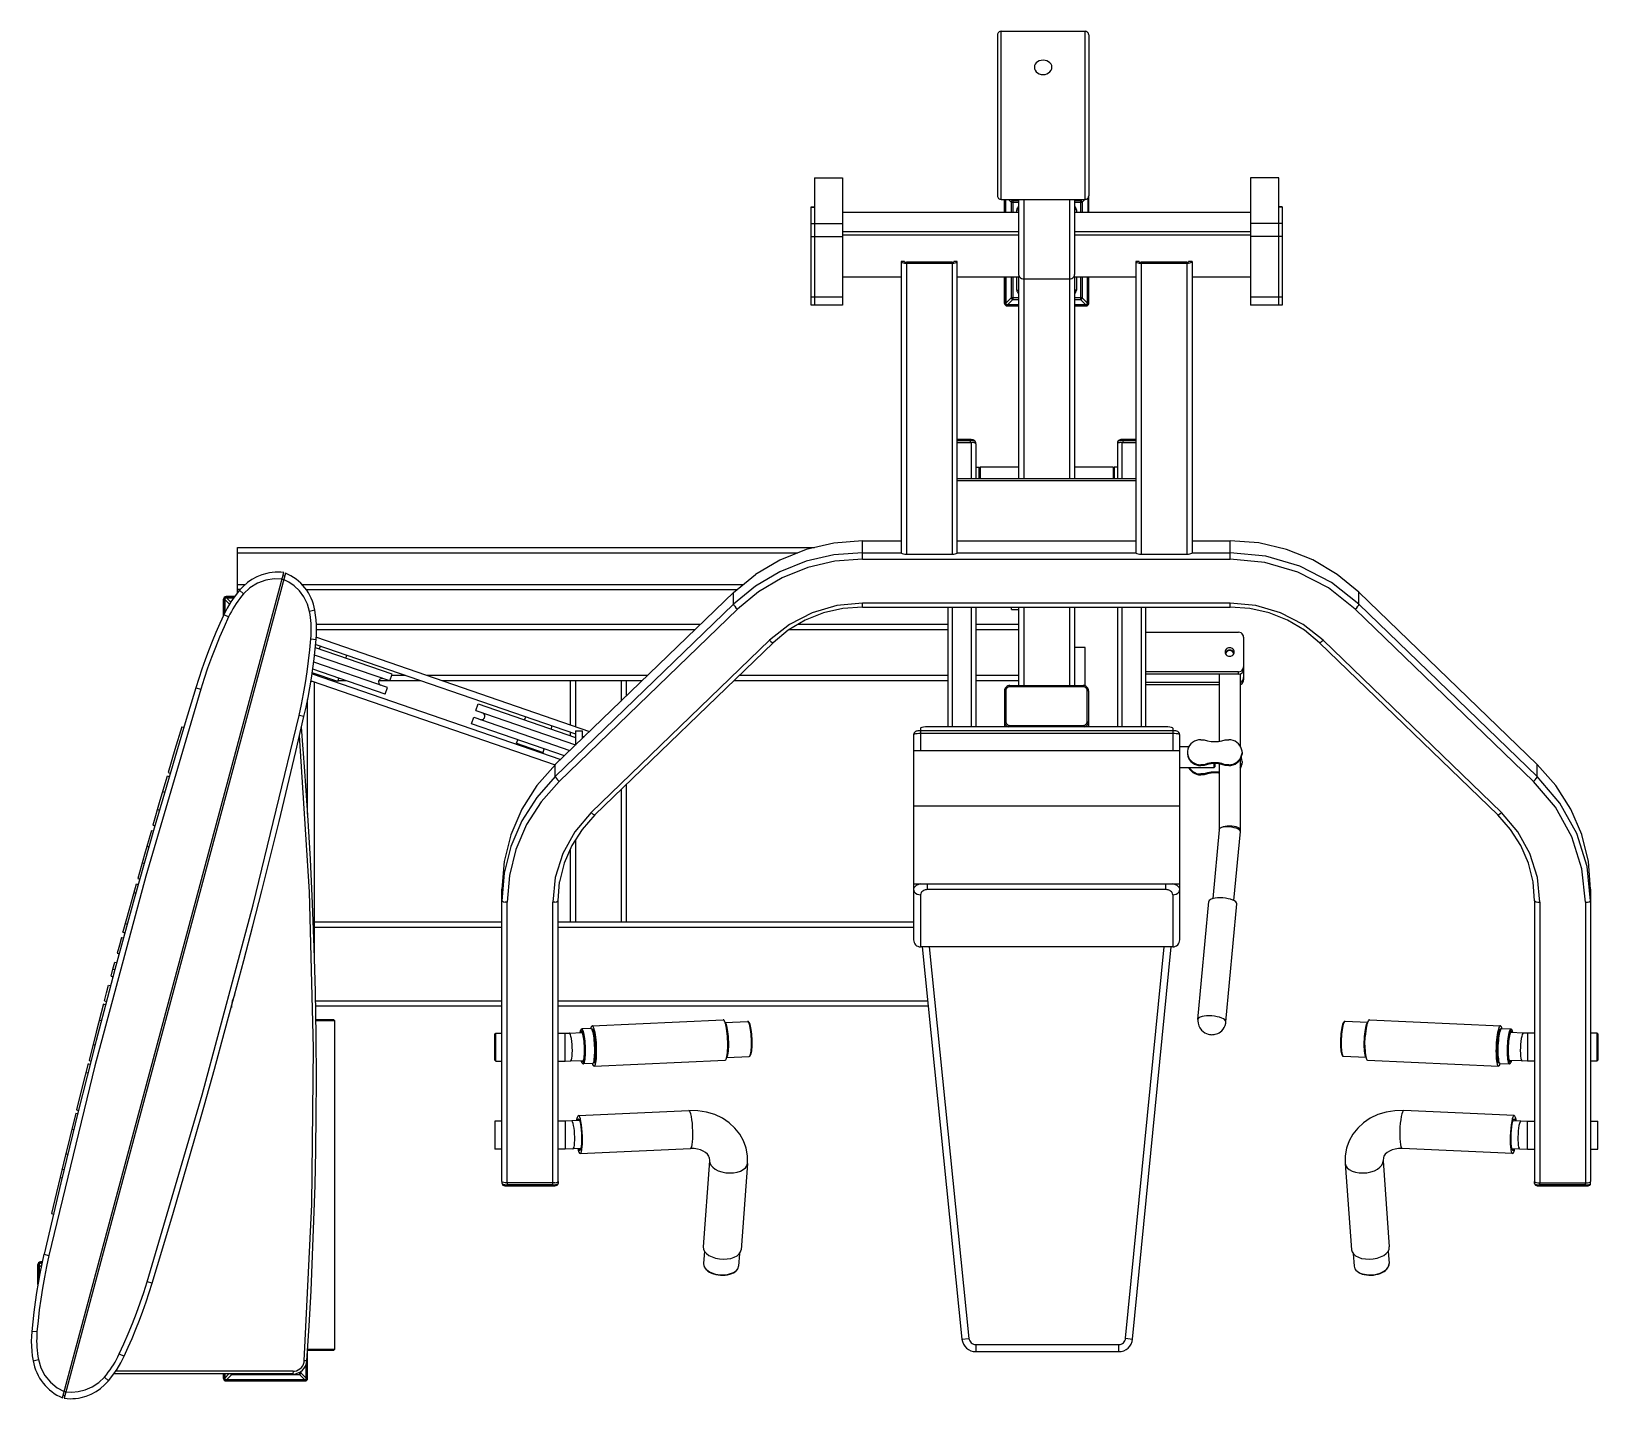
# Model space of a CAD drawing. Header units: millimetres. Extents: x -91 to 49, y -4 to 118.
import ezdxf

# ---------------------------------------------------------------- set-up
doc = ezdxf.new("R2010")
doc.units = ezdxf.units.MM
doc.layers.add('ceco.net 288', color=7, linetype='Continuous')

msp = doc.modelspace()

# ---------------------------------------------------------------- linework, layer by layer
at = {"layer": 'ceco.net 288'}
for points in [[(-4.139875, 118.33175), (-4.202875, 118.3255), (-4.261875, 118.30725), (-4.315125, 118.2785), (-4.361625, 118.24025), (-4.400125, 118.194), (-4.429125, 118.141), (-4.447625, 118.08225), (-4.454125, 118.01925)], [(-4.454125, 118.01125), (-4.454125, 103.5825)], [(-4.139875, 118.33175), (3.392625, 118.33175)], [(-4.139875, 103.26825), (-4.139875, 118.33175)], [(3.392625, 103.26825), (3.392625, 118.33175)], [(3.706625, 118.01925), (3.700375, 118.08225), (3.681875, 118.141), (3.652875, 118.194), (3.614375, 118.24025), (3.567875, 118.2785), (3.514375, 118.30725), (3.455625, 118.3255), (3.392625, 118.33175)], [(3.706625, 118.01125), (3.706625, 103.5825)], [(-0.373875, 115.74075), (-0.547875, 115.72425), (-0.715375, 115.6805), (-0.863625, 115.60725), (-0.987125, 115.51275), (-1.081625, 115.394), (-1.138625, 115.2605), (-1.158375, 115.1205)], [(-1.158375, 115.1205), (-1.138625, 114.979), (-1.080125, 114.83725), (-0.987125, 114.71025), (-0.863625, 114.6045), (-0.715375, 114.52325), (-0.546375, 114.47125), (-0.373875, 114.45475)], [(0.410875, 115.1205), (0.391125, 115.2605), (0.332875, 115.39575), (0.239875, 115.51275), (0.116375, 115.60725), (-0.033375, 115.6805), (-0.201125, 115.72425), (-0.373875, 115.74075)], [(-0.373875, 114.45475), (-0.199625, 114.47125), (-0.031875, 114.52325), (0.116375, 114.6045), (0.239875, 114.71025), (0.332875, 114.83725), (0.391125, 114.979), (0.410875, 115.1205)], [(-20.850625, 105.20025), (-18.340875, 105.20025)], [(-20.850625, 105.20025), (-20.850625, 93.79875)], [(-18.340875, 105.20025), (-18.340875, 93.79875)], [(18.220125, 105.20025), (18.220125, 93.79875)], [(20.731375, 105.20025), (18.220125, 105.20025)], [(20.731375, 93.79875), (20.731375, 105.20025)], [(-21.151625, 102.601), (-20.850625, 102.601)], [(-21.151625, 93.79875), (-21.151625, 102.601)], [(-21.151625, 102.5685), (-20.850625, 102.5685)], [(-4.454125, 103.5825), (-4.447625, 103.5195), (-4.429125, 103.4605), (-4.400125, 103.40725), (-4.361625, 103.36075), (-4.315125, 103.32225), (-4.261875, 103.29325), (-4.202875, 103.27475), (-4.139875, 103.26825)], [(-4.139875, 103.26825), (3.392625, 103.26825)], [(-3.825875, 102.111), (-3.825875, 103.26825)], [(-3.737875, 103.26825), (-3.737875, 102.111)], [(-3.485625, 103.26825), (-3.236625, 103.01925)], [(-3.088625, 103.16725), (-3.130625, 103.156), (-3.169875, 103.13325), (-3.202375, 103.10075), (-3.223625, 103.06175), (-3.236625, 103.01925)], [(-3.236625, 103.01925), (-2.570875, 103.01925)], [(-3.236625, 103.01925), (-3.236625, 102.111)], [(-3.189375, 103.26825), (-3.088625, 103.16725)], [(-3.088625, 103.16725), (-2.570875, 103.16725)], [(-3.088625, 103.16725), (-3.088625, 102.111)], [(-2.570875, 102.61575), (-2.635875, 102.56575), (-2.685125, 102.50125), (-2.716375, 102.42675), (-2.727125, 102.3455)], [(-2.570875, 103.26825), (-2.570875, 96.52825)], [(-2.100625, 103.26825), (-2.098875, 78.24875)], [(1.979875, 103.26825), (1.978375, 78.24875)], [(2.450375, 103.26825), (2.450375, 96.52825)], [(2.450375, 103.16725), (2.967875, 103.16725)], [(2.450375, 103.01925), (3.115875, 103.01925)], [(2.450375, 102.61725), (2.450375, 102.61575)], [(2.608125, 102.3455), (2.597125, 102.42675), (2.565875, 102.50125), (2.516125, 102.56575), (2.450375, 102.61575)], [(2.967875, 103.16725), (3.070375, 103.26825)], [(2.967875, 103.16725), (2.967875, 102.111)], [(3.115875, 103.01925), (3.111125, 103.0405), (3.104625, 103.06175), (3.094625, 103.08275), (3.081625, 103.10075), (3.067125, 103.1185), (3.049125, 103.13325), (3.031125, 103.14625), (3.011625, 103.156), (2.990625, 103.1625), (2.967875, 103.16725)], [(3.115875, 103.01925), (3.364875, 103.26825)], [(3.115875, 103.01925), (3.115875, 102.111)], [(3.392625, 103.26825), (3.455625, 103.27475), (3.514375, 103.29325), (3.567875, 103.32225), (3.614375, 103.36075), (3.652875, 103.40725), (3.681875, 103.4605), (3.700375, 103.5195), (3.706625, 103.5825)], [(3.618875, 103.366), (3.618875, 102.111)], [(3.706625, 103.53025), (3.705875, 103.544), (3.705125, 103.55625)], [(3.706625, 102.111), (3.706625, 103.53025)], [(21.032625, 102.601), (20.731375, 102.601)], [(21.032625, 102.5685), (20.731375, 102.5685)], [(21.032625, 102.601), (21.032625, 93.79875)], [(-21.151625, 101.10675), (-18.340875, 101.10675)], [(-18.340875, 102.111), (-2.570875, 102.111)], [(-2.727125, 102.3455), (-2.570875, 102.3455)], [(-2.727125, 102.111), (-2.727125, 102.3455)], [(2.608125, 102.3455), (2.450375, 102.3455)], [(2.450375, 102.111), (18.220125, 102.111)], [(2.608125, 102.3455), (2.608125, 102.111)], [(21.032625, 101.10675), (18.220125, 101.10675)], [(-21.151625, 99.95275), (-18.340875, 99.95275)], [(-18.340875, 100.39075), (-2.570875, 100.39075)], [(-18.340875, 100.08325), (-2.570875, 100.08325)], [(2.450375, 100.39075), (18.220125, 100.39075)], [(2.450375, 100.08325), (18.220125, 100.08325)], [(21.032625, 99.95275), (18.220125, 99.95275)], [(-12.782625, 97.69225), (-13.083625, 97.69225)], [(-13.083625, 97.69225), (-13.083625, 71.60325)], [(-13.083625, 97.67275), (-13.060875, 97.63525), (-12.994125, 97.601), (-12.889875, 97.57325), (-12.782625, 97.5605)], [(-12.782625, 97.67275), (-12.782625, 97.69225)], [(-12.782625, 97.67275), (-12.759625, 97.65), (-12.697875, 97.63525), (-12.613375, 97.62875)], [(-12.782625, 97.56025), (-12.613375, 97.5505)], [(-8.532875, 97.62875), (-12.613375, 97.62875)], [(-12.613375, 97.5505), (-8.532875, 97.5505)], [(-12.613375, 97.5505), (-12.613375, 71.48125)], [(-8.532875, 97.62875), (-8.448375, 97.63525), (-8.386375, 97.65), (-8.363625, 97.67275)], [(-8.532875, 97.5505), (-8.363625, 97.56025)], [(-8.532875, 97.5505), (-8.532875, 71.48125)], [(-8.062375, 97.69225), (-8.363625, 97.69225)], [(-8.363625, 97.69225), (-8.363625, 97.67275)], [(-8.363625, 97.5605), (-8.256125, 97.57325), (-8.151875, 97.601), (-8.085375, 97.63525), (-8.062375, 97.67275)], [(-8.062375, 71.60325), (-8.062375, 97.69225)], [(7.943375, 97.69225), (7.943375, 71.60325)], [(8.244375, 97.69225), (7.943375, 97.69225)], [(7.943375, 97.67275), (7.966125, 97.63525), (8.032875, 97.601), (8.137125, 97.57325), (8.244375, 97.5605)], [(8.244375, 97.67275), (8.244375, 97.69225)], [(8.244375, 97.67275), (8.267125, 97.65), (8.329125, 97.63525), (8.413875, 97.62875)], [(8.244375, 97.56025), (8.413875, 97.5505)], [(12.492625, 97.62875), (8.413875, 97.62875)], [(8.413875, 97.5505), (8.413875, 71.48125)], [(8.413875, 97.5505), (12.492625, 97.5505)], [(12.492625, 97.62875), (12.577125, 97.63525), (12.639125, 97.65), (12.661625, 97.67275)], [(12.492625, 97.5505), (12.661625, 97.56025)], [(12.492625, 97.5505), (12.492625, 71.48125)], [(12.661625, 97.69225), (12.661625, 97.67275)], [(12.964625, 97.69225), (12.661625, 97.69225)], [(12.661625, 97.5605), (12.769125, 97.57325), (12.873375, 97.601), (12.940125, 97.63525), (12.964625, 97.67275)], [(12.964625, 97.69225), (12.964625, 71.60325)], [(-18.340875, 96.31675), (-13.083625, 96.31675)], [(-8.062375, 96.31675), (-2.489625, 96.31675)], [(-3.825875, 93.9405), (-3.825875, 96.31675)], [(-3.737875, 96.31675), (-3.737875, 93.9405)], [(-3.713625, 96.31675), (-3.713625, 93.97475)], [(-3.236625, 96.31675), (-3.236625, 94.4515)], [(-3.088625, 96.31675), (-3.088625, 94.30525)], [(-2.727125, 95.127), (-2.727125, 96.31675)], [(-2.570875, 96.52825), (-2.557875, 96.44375), (-2.523625, 96.3625), (-2.468375, 96.28925), (-2.393625, 96.2275), (-2.304125, 96.18175), (-2.204625, 96.154), (-2.100625, 96.1445)], [(-2.570875, 96.31675), (-2.570875, 78.24875)], [(-2.100625, 96.14425), (1.979875, 96.14425)], [(1.979875, 96.1445), (2.085625, 96.154), (2.183375, 96.18175), (2.274375, 96.2275), (2.347875, 96.28925), (2.404625, 96.3625), (2.438625, 96.44375), (2.450375, 96.52825)], [(2.370375, 96.31675), (7.943375, 96.31675)], [(2.450375, 96.31675), (2.450375, 78.24875)], [(2.608125, 96.31675), (2.608125, 95.127)], [(2.967875, 96.31675), (2.967875, 94.30525)], [(3.115875, 96.31675), (3.115875, 94.4515)], [(3.592875, 93.97475), (3.592875, 96.31675)], [(3.618875, 96.31675), (3.618875, 93.9405)], [(3.706625, 93.9405), (3.706625, 96.31675)], [(12.964625, 96.31675), (18.220125, 96.31675)], [(-18.340875, 94.49725), (-21.151625, 94.49725)], [(-3.713625, 93.97475), (-3.236625, 94.4515)], [(-3.565375, 93.8265), (-3.088625, 94.30525)], [(-3.236625, 94.4515), (-3.231625, 94.4305), (-3.223625, 94.4095), (-3.213875, 94.38975), (-3.202375, 94.37025), (-3.187875, 94.354), (-3.169875, 94.33775), (-3.150375, 94.32625), (-3.130625, 94.315), (-3.109625, 94.30825), (-3.088625, 94.30525)], [(-2.570875, 94.4515), (-3.236625, 94.4515)], [(-3.088625, 94.30525), (-2.570875, 94.30525)], [(-2.727125, 95.127), (-2.570875, 95.127)], [(-2.727125, 95.127), (-2.716375, 95.045), (-2.685125, 94.96975), (-2.635875, 94.90525), (-2.570875, 94.85525)], [(2.608125, 95.127), (2.450375, 95.127)], [(2.450375, 94.85525), (2.516125, 94.90525), (2.565875, 94.96975), (2.597125, 95.045), (2.608125, 95.127)], [(3.115875, 94.4515), (2.450375, 94.4515)], [(2.450375, 94.30525), (2.967875, 94.30525)], [(2.967875, 94.30525), (3.011625, 94.315), (3.049125, 94.33775), (3.081625, 94.37025), (3.104625, 94.4095), (3.115875, 94.4515)], [(2.967875, 94.30525), (3.444625, 93.8265)], [(3.115875, 94.4515), (3.592875, 93.97475)], [(21.032625, 94.49725), (18.220125, 94.49725)], [(-18.340875, 93.79875), (-21.151625, 93.79875)], [(-3.737875, 93.9405), (-3.825875, 93.9405)], [(-3.825875, 93.9405), (-3.808125, 93.85225), (-3.759625, 93.7805), (-3.687875, 93.732), (-3.599625, 93.7145)], [(-3.737875, 93.9405), (-3.727125, 93.88675), (-3.697375, 93.84275), (-3.653375, 93.813), (-3.599625, 93.80225)], [(-3.713625, 93.97475), (-3.705375, 93.9275), (-3.685875, 93.887), (-3.653375, 93.85575), (-3.612625, 93.83475), (-3.565375, 93.8265)], [(-3.599625, 93.7145), (-3.599625, 93.80225)], [(-3.599625, 93.80225), (-2.570875, 93.80225)], [(-3.599625, 93.7145), (-2.570875, 93.7145)], [(-2.570875, 93.8265), (-3.565375, 93.8265)], [(3.444625, 93.8265), (2.450375, 93.8265)], [(2.450375, 93.80225), (3.480375, 93.80225)], [(2.450375, 93.7145), (3.480375, 93.7145)], [(3.444625, 93.8265), (3.493625, 93.83475), (3.534125, 93.85575), (3.565125, 93.887), (3.586375, 93.9275)], [(3.480375, 93.7145), (3.568125, 93.732), (3.640125, 93.7805), (3.688875, 93.85225), (3.706625, 93.9405)], [(3.480375, 93.80225), (3.534375, 93.813), (3.578375, 93.84275), (3.608125, 93.88675), (3.618875, 93.9405)], [(3.480375, 93.7145), (3.480375, 93.80225)], [(3.592875, 93.97475), (3.586375, 93.9275)], [(3.706625, 93.9405), (3.618875, 93.9405)], [(21.032625, 93.79875), (18.220125, 93.79875)], [(-6.898625, 81.74325), (-8.062375, 81.74325)], [(-8.062375, 81.66025), (-6.898625, 81.66025)], [(-8.062375, 81.48775), (-6.807625, 81.48775)], [(-6.898625, 81.74325), (-6.898625, 81.48775)], [(-6.428375, 81.49925), (-6.434875, 81.54475), (-6.454375, 81.58875), (-6.483875, 81.626), (-6.527625, 81.662), (-6.582875, 81.6895), (-6.652875, 81.714), (-6.731125, 81.73025), (-6.815875, 81.74), (-6.898625, 81.74325)], [(-6.428375, 81.49925), (-6.438125, 81.53175), (-6.464125, 81.561), (-6.508125, 81.58875), (-6.566625, 81.613), (-6.638375, 81.63425), (-6.719625, 81.64875), (-6.807625, 81.657), (-6.898625, 81.66025)], [(-6.807625, 81.48775), (-6.807625, 78.24875)], [(-6.416875, 81.35425), (-6.426625, 81.3835), (-6.454375, 81.41125), (-6.501625, 81.4375), (-6.563375, 81.45825), (-6.638375, 81.47475), (-6.721375, 81.4845), (-6.807625, 81.48775)], [(-6.428375, 81.49925), (-6.428375, 81.387)], [(6.766625, 81.74825), (6.681875, 81.74475), (6.598875, 81.73525), (6.519125, 81.71725), (6.449125, 81.6945), (6.393875, 81.66525), (6.349875, 81.631), (6.320875, 81.592), (6.301125, 81.5495), (6.294625, 81.504)], [(6.766625, 81.66525), (6.673875, 81.66175), (6.585875, 81.65225), (6.504625, 81.6375), (6.432875, 81.618), (6.374375, 81.5935), (6.330375, 81.56575), (6.304375, 81.53475), (6.294625, 81.504)], [(6.294625, 81.504), (6.294625, 81.35425)], [(6.686875, 81.48775), (6.598875, 81.4845), (6.517625, 81.47475), (6.442875, 81.45825), (6.380875, 81.4375), (6.333875, 81.41125), (6.304375, 81.3835), (6.294625, 81.35425)], [(6.686875, 81.48775), (6.686875, 78.24875)], [(6.686875, 81.48775), (7.943375, 81.48775)], [(6.686875, 81.4845), (6.766625, 81.48775)], [(6.766625, 81.74825), (6.766625, 81.48775)], [(7.943375, 81.74825), (6.766625, 81.74825)], [(6.766625, 81.66525), (7.943375, 81.66525)], [(-6.416875, 81.35425), (-6.416875, 78.24875)], [(6.294625, 81.35425), (6.294625, 78.24875)], [(-6.416875, 79.26925), (-6.102875, 79.26925)], [(-6.102875, 78.24875), (-6.102875, 79.26925)], [(-6.023125, 79.26925), (-6.102875, 79.1895)], [(-6.023125, 79.26925), (-6.023125, 78.24875)], [(-2.570875, 79.26925), (-6.023125, 79.26925)], [(5.902375, 79.26925), (2.450375, 79.26925)], [(5.902375, 79.26925), (5.902375, 78.24875)], [(5.982125, 79.1895), (5.902375, 79.26925)], [(5.982125, 79.26925), (5.982125, 78.24875)], [(6.294625, 79.26925), (5.982125, 79.26925)], [(-8.062375, 78.24875), (7.943375, 78.24875)], [(-8.062375, 78.086), (7.943375, 78.086)], [(-72.553125, 72.06075), (-20.855138, 72.06075)], [(-72.553125, 68.0325), (-72.553125, 72.06075)], [(-72.553125, 71.59025), (-22.347087, 71.59025)], [(-16.563375, 71.60325), (-19.115625, 71.40975), (-21.605875, 70.832), (-23.972125, 69.8845), (-26.154875, 68.59225), (-28.103125, 66.986)], [(-16.563375, 72.658), (-19.115625, 72.4645), (-21.605875, 71.8865), (-23.972125, 70.94075), (-26.154875, 69.6485)], [(-16.563375, 71.0255), (-16.563375, 72.67425)], [(-16.563375, 72.67425), (-13.083625, 72.67425)], [(-16.563375, 72.658), (-13.083625, 72.658)], [(-16.563375, 71.60325), (-13.083625, 71.60325)], [(-13.083625, 71.60325), (-13.060875, 71.56575), (-12.994125, 71.53175), (-12.889875, 71.504), (-12.758125, 71.486), (-12.613375, 71.48125)], [(-8.532875, 71.48125), (-8.387875, 71.486), (-8.256125, 71.504), (-8.151875, 71.53175), (-8.085375, 71.56575), (-8.062375, 71.60325)], [(-8.062375, 72.67425), (7.943375, 72.67425)], [(-8.062375, 72.658), (7.943375, 72.658)], [(-8.062375, 71.60325), (7.943375, 71.60325)], [(7.943375, 71.60325), (7.966125, 71.56575), (8.032875, 71.53175), (8.137125, 71.504), (8.267125, 71.486), (8.413875, 71.48125)], [(12.492625, 71.48125), (12.639125, 71.486), (12.769125, 71.504), (12.873375, 71.53175), (12.940125, 71.56575), (12.964625, 71.60325)], [(12.964625, 72.67425), (16.387375, 72.67425)], [(12.964625, 72.658), (16.387375, 72.658)], [(12.964625, 71.60325), (16.387375, 71.60325)], [(16.387375, 71.0255), (16.387375, 72.67425)], [(27.922125, 68.05825), (25.975625, 69.665), (23.792875, 70.95725), (21.428125, 71.90275), (18.939375, 72.4805), (16.387375, 72.67425)], [(27.927125, 66.986), (25.454625, 68.947), (22.632625, 70.40375), (19.572625, 71.3005), (16.387375, 71.60325)], [(-16.563375, 71.0255), (-19.042125, 70.83675), (-21.460875, 70.277), (-23.757375, 69.35725), (-25.878375, 68.10075), (-27.769625, 66.5415)], [(-16.563375, 71.0255), (16.387375, 71.0255)], [(-12.613375, 71.48125), (-8.532875, 71.48125)], [(8.413875, 71.48125), (12.492625, 71.48125)], [(27.593375, 66.5415), (25.192875, 68.44575), (22.451875, 69.86025), (19.479875, 70.73075), (16.387375, 71.0255)], [(-88.231625, -4.14375), (-68.412375, 69.821)], [(-68.265875, 69.782), (-88.085375, -4.18275)], [(-68.412375, 69.821), (-68.679625, 69.84525), (-68.949625, 69.85375), (-69.196125, 69.847), (-69.440625, 69.82675), (-69.682625, 69.793), (-69.921375, 69.7465), (-70.388125, 69.6155), (-70.836375, 69.43525), (-71.262625, 69.2075), (-71.662625, 68.93425), (-72.032875, 68.61725), (-72.369125, 68.2585)], [(-69.266875, 69.26775), (-70.026875, 69.14875), (-70.774125, 68.87375), (-71.447875, 68.4555), (-72.012625, 67.91675)], [(-68.565375, 69.2465), (-69.266875, 69.26775)], [(-68.568625, 69.2335), (-68.423875, 69.196)], [(-68.480875, 69.5655), (-68.331125, 69.5395)], [(-66.101125, 66.33325), (-66.290125, 67.00525), (-66.600875, 67.63525), (-67.004625, 68.182), (-67.468375, 68.62975), (-67.951625, 68.96825), (-68.420625, 69.2075)], [(-65.619375, 66.4505), (-65.677375, 66.72625), (-65.751875, 66.996), (-65.842625, 67.259), (-65.948875, 67.5145), (-66.070375, 67.76225), (-66.206625, 68.00125), (-66.356875, 68.23125), (-66.520875, 68.45125), (-66.698125, 68.66075), (-66.887875, 68.85925), (-67.090125, 69.046), (-67.303875, 69.2205), (-67.528625, 69.38175), (-67.764375, 69.52975), (-68.010375, 69.66325), (-68.265875, 69.782)], [(-28.103125, 68.042), (-26.150125, 69.66475)], [(-73.583125, 67.66775), (-73.670625, 67.64975), (-73.742125, 67.601), (-73.790125, 67.529), (-73.807875, 67.4415)], [(-73.807875, 67.4415), (-73.721625, 67.4415)], [(-73.807875, 65.98), (-73.807875, 67.4415)], [(-72.369125, 68.2585), (-72.775375, 67.74125), (-73.146625, 67.199), (-73.481375, 66.6335), (-73.778625, 66.04675)], [(-73.721625, 66.1655), (-73.721625, 67.4415)], [(-73.721625, 67.4415), (-73.720125, 67.4415)], [(-73.583125, 67.58), (-73.636375, 67.569), (-73.679875, 67.5395), (-73.709375, 67.4955), (-73.720125, 67.4415)], [(-73.547375, 67.55375), (-73.596375, 67.5475), (-73.637125, 67.52625), (-73.667875, 67.49525), (-73.689125, 67.4545), (-73.697125, 67.40575)], [(-73.277125, 66.9875), (-73.697125, 67.40575)], [(-73.697125, 67.40575), (-73.697125, 66.2175)], [(-72.828125, 67.66775), (-73.583125, 67.66775)], [(-73.583125, 67.66775), (-73.583125, 67.58)], [(-72.891625, 67.58), (-73.583125, 67.58)], [(-73.547375, 67.55375), (-72.909375, 67.55375)], [(-73.163375, 67.16975), (-73.547375, 67.55375)], [(-72.012625, 67.91675), (-72.188375, 67.70525), (-72.356125, 67.48875), (-72.518875, 67.269), (-72.673375, 67.04275), (-72.823375, 66.81325), (-72.964625, 66.57875), (-73.101625, 66.33975), (-73.230125, 66.0955), (-73.352125, 65.848)], [(-72.553125, 68.76475), (-71.846625, 68.76475)], [(-72.331625, 68.2945), (-72.553125, 68.2945)], [(-72.369125, 68.2585), (-72.012625, 67.91675)], [(-66.797875, 68.76475), (-27.240625, 68.76475)], [(-66.423375, 68.2945), (-27.810375, 68.2945)], [(-44.079625, 52.60925), (-28.096625, 68.05825)], [(-28.103125, 68.042), (-28.096625, 68.05825)], [(-28.103125, 66.986), (-28.103125, 68.042)], [(27.927125, 68.042), (27.922125, 68.05825)], [(27.922125, 68.05825), (43.905375, 52.60925)], [(27.927125, 66.986), (27.927125, 68.042)], [(-73.778625, 66.04675), (-74.142125, 65.249), (-74.491375, 64.44525), (-74.826625, 63.63575), (-75.147625, 62.82075), (-75.454375, 62), (-75.746875, 61.17425), (-76.024875, 60.343), (-76.288375, 59.507)], [(-73.352125, 65.848), (-73.778625, 66.04675)], [(-65.621125, 66.45025), (-66.101125, 66.33325)], [(-65.975875, 63.8705), (-65.956375, 64.14725), (-65.946625, 64.4225), (-65.944875, 64.6975), (-65.949875, 64.97075), (-65.964375, 65.24575), (-65.985625, 65.5195), (-66.016625, 65.79125), (-66.054125, 66.06275), (-66.101125, 66.33325)], [(-65.505625, 63.83), (-65.477625, 64.26775), (-65.468125, 64.7055), (-65.477625, 65.14425), (-65.506125, 65.58175), (-65.553875, 66.017), (-65.621125, 66.45025)], [(-44.079625, 51.55275), (-28.103125, 66.98575)], [(-43.746125, 51.1085), (-27.769625, 66.5415)], [(-28.103125, 66.98575), (-28.077125, 66.91575), (-28.005625, 66.80525), (-27.896375, 66.675), (-27.769625, 66.5415)], [(-16.563375, 67.08675), (-18.859875, 66.8685), (-21.068625, 66.22075), (-23.103125, 65.171), (-24.885375, 63.75675)], [(-16.563375, 66.73675), (-18.332625, 66.60325), (-20.057875, 66.203), (-21.696875, 65.547), (-23.208875, 64.65325), (-24.558375, 63.54025)], [(-16.563375, 66.73675), (-16.563375, 67.08675)], [(16.387375, 67.08675), (-16.563375, 67.08675)], [(-16.563375, 66.73675), (16.387375, 66.73675)], [(-8.926625, 66.73675), (-8.926625, 55.9945)], [(-8.534375, 66.73675), (-8.534375, 55.9945)], [(-6.807625, 66.73675), (-6.807625, 55.9945)], [(-6.416875, 66.73675), (-6.416875, 55.9945)], [(-3.197625, 66.50575), (-3.197625, 66.73675)], [(-3.197625, 66.50575), (-2.570875, 66.50575)], [(-2.570875, 66.73675), (-2.570875, 59.69575)], [(-2.098875, 66.73675), (-2.098875, 59.69575)], [(1.978375, 66.73675), (1.978375, 59.69575)], [(2.450375, 66.73675), (2.450375, 59.69575)], [(6.294625, 66.73675), (6.294625, 55.9945)], [(6.686875, 66.73675), (6.686875, 55.9945)], [(8.413875, 66.73675), (8.413875, 55.9945)], [(8.806125, 66.73675), (8.806125, 55.9945)], [(16.387375, 66.73675), (16.387375, 67.08675)], [(24.710875, 63.75675), (22.927125, 65.171), (20.892625, 66.22075), (18.683875, 66.8685), (16.387375, 67.08675)], [(24.382125, 63.54025), (23.034625, 64.65325), (21.520875, 65.5485), (19.881875, 66.203), (18.156625, 66.60325), (16.387375, 66.73675)], [(27.593375, 66.5415), (27.722125, 66.675), (27.829375, 66.80525), (27.902875, 66.91575), (27.927125, 66.98575)], [(27.593375, 66.5415), (43.571625, 51.1085)], [(27.927125, 66.98575), (43.905375, 51.55275)], [(-73.352125, 65.848), (-73.765625, 64.94625), (-74.159375, 64.03825), (-74.535375, 63.122), (-74.891875, 62.199), (-75.230375, 61.26975), (-75.549375, 60.33225), (-75.848875, 59.38825)], [(-31.101125, 65.15625), (-65.479375, 65.15625)], [(-31.589375, 64.6845), (-65.468125, 64.6845)], [(-8.926625, 64.6845), (-23.155375, 64.6845)], [(-8.926625, 65.15625), (-22.357875, 65.15625)], [(-2.570875, 65.15625), (-6.416875, 65.15625)], [(-2.570875, 64.6845), (-6.416875, 64.6845)], [(-67.041875, 57.028), (-66.828875, 57.9965), (-66.636625, 58.9665), (-66.465875, 59.9415), (-66.312875, 60.91975), (-66.180875, 61.90125), (-66.068625, 62.88425), (-65.975875, 63.8705)], [(-66.602625, 56.91075), (-66.412875, 57.76675), (-66.238125, 58.62575), (-66.078375, 59.48725), (-65.933875, 60.3515), (-65.804125, 61.218), (-65.689625, 62.0865), (-65.590125, 62.95725), (-65.505625, 63.83)], [(-65.975875, 63.8705), (-65.505625, 63.83)], [(-65.549375, 63.38075), (-42.269625, 55.36475)], [(-65.492375, 64.02525), (-41.003625, 55.5925)], [(-65.230375, 62.9525), (-65.131125, 63.2375)], [(-40.863625, 48.32375), (-24.885375, 63.75675)], [(-40.534625, 48.10725), (-24.558375, 63.54025)], [(-24.885375, 63.75675), (-24.758375, 63.64275), (-24.649375, 63.5645), (-24.577875, 63.53375), (-24.558375, 63.54025)], [(8.806125, 64.47425), (17.121375, 64.47425)], [(17.593375, 64.03175), (17.577125, 64.14575), (17.529875, 64.253), (17.455125, 64.34425), (17.357375, 64.41425), (17.243625, 64.45975), (17.121375, 64.47425)], [(17.593375, 64.03175), (17.593375, 60.19875)], [(24.382125, 63.54025), (24.403375, 63.53375), (24.474875, 63.5645), (24.582375, 63.64275), (24.710875, 63.75675)], [(24.382125, 63.54025), (40.360375, 48.10725)], [(24.710875, 63.75675), (40.687625, 48.32375)], [(-59.110625, 59.51675), (-65.726875, 61.79525)], [(-58.905625, 60.111), (-65.650375, 62.43325)], [(-58.702125, 60.705), (-65.580375, 63.073)], [(-62.855875, 62.13375), (-62.758125, 62.41875)], [(3.392625, 63.12025), (2.450375, 63.12025)], [(3.392625, 59.66325), (3.392625, 63.12025)], [(16.748625, 62.70525), (16.738875, 62.7915), (16.708125, 62.873), (16.659125, 62.946), (16.594125, 63.00775), (16.515875, 63.0535), (16.429625, 63.08275), (16.336875, 63.09075), (16.245875, 63.08275), (16.159625, 63.0535), (16.081375, 63.00775), (16.016125, 62.946), (15.965875, 62.873), (15.936625, 62.7915), (15.925125, 62.70525)], [(15.925125, 62.70525), (15.943125, 62.59775)], [(16.730875, 62.59775), (16.708125, 62.658), (16.659125, 62.73125), (16.594125, 62.793), (16.515875, 62.83875), (16.429625, 62.868), (16.336875, 62.87775), (16.245875, 62.868), (16.159625, 62.83875), (16.081375, 62.793), (16.016125, 62.73125), (15.965875, 62.658), (15.943125, 62.59775)], [(15.943125, 62.59775), (15.965875, 62.5375), (16.016125, 62.46275), (16.081375, 62.4025), (16.159625, 62.357), (16.245875, 62.3275), (16.336875, 62.31775), (16.429625, 62.3275), (16.515875, 62.357), (16.594125, 62.4025), (16.659125, 62.46275), (16.708125, 62.5375), (16.730875, 62.59775)], [(16.714625, 62.55375), (16.670625, 62.64325), (16.579375, 62.7395), (16.463875, 62.80125), (16.336875, 62.824), (16.209875, 62.80125), (16.096125, 62.7395), (16.004875, 62.64175), (15.959375, 62.55375)], [(16.730875, 62.59775), (16.748625, 62.70525)], [(-65.871625, 60.75375), (-43.599625, 53.0845)], [(-63.575125, 60.04575), (-65.860375, 60.83175)], [(-59.314125, 58.92425), (-65.814625, 61.16225)], [(-65.212625, 60.60725), (-65.446875, 60.60725)], [(-63.575125, 60.04575), (-63.469375, 60.35475)], [(-58.905625, 60.111), (-58.702125, 60.705)], [(-57.494375, 60.60725), (-58.734625, 60.60725)], [(-35.811375, 60.60725), (-55.565875, 60.60725)], [(-8.926625, 60.60725), (-27.593875, 60.60725)], [(-2.570875, 60.60725), (-6.416875, 60.60725)], [(17.121375, 60.936), (8.806125, 60.936)], [(17.121375, 60.72125), (8.806125, 60.72125)], [(15.396375, 60.72125), (15.396375, 54.70375)], [(17.121375, 60.936), (17.243625, 60.95075), (17.357375, 60.9945), (17.455125, 61.06625), (17.529875, 61.1575), (17.577125, 61.26475), (17.593375, 61.37875)], [(17.121375, 60.72125), (17.243625, 60.736), (17.357375, 60.77975), (17.455125, 60.85125), (17.529875, 60.9425), (17.577125, 61.05), (17.593375, 61.16375)], [(17.121375, 60.72125), (17.121375, 60.936)], [(17.279125, 60.75025), (17.279125, 54.297)], [(17.279125, 59.9985), (17.357375, 60.0295), (17.455125, 60.0995), (17.529875, 60.1905), (17.577125, 60.298), (17.593375, 60.4135)], [(-76.288375, 59.50675), (-77.242125, 56.36175), (-78.182375, 53.21275), (-79.108625, 50.05975), (-80.021125, 46.90275), (-80.919875, 43.74175), (-81.804875, 40.577), (-82.676125, 37.4085), (-83.533625, 34.236), (-84.377125, 31.06), (-85.206875, 27.88025), (-86.022625, 24.697), (-86.824625, 21.51), (-87.612625, 18.3195), (-88.386875, 15.1255), (-89.147125, 11.92825), (-89.893625, 8.72725)], [(-75.848875, 59.38825), (-80.777125, 42.6125), (-85.334625, 25.60225), (-89.455875, 8.61025)], [(-76.288375, 59.50675), (-75.848875, 59.38825)], [(-65.975875, 60.09775), (-65.894625, 60.09775)], [(-65.970875, 60.12375), (-44.102625, 52.5945)], [(-65.650375, 35.00175), (-65.650375, 60.01325)], [(-63.835625, 60.13525), (-64.076375, 60.13525)], [(-62.832875, 60.13525), (-63.544125, 60.13525)], [(-59.499625, 60.31425), (-59.549625, 60.328), (-59.602125, 60.33225), (-59.665375, 60.32575), (-59.724125, 60.3075), (-59.777375, 60.27875), (-59.823875, 60.2405), (-59.862375, 60.194), (-59.891375, 60.1405), (-59.909875, 60.0815), (-59.916125, 60.018), (-59.900875, 59.9215), (-59.857375, 59.83625), (-59.790625, 59.768), (-59.704625, 59.722)], [(-58.977125, 60.13525), (-59.891875, 60.13525)], [(-59.314125, 58.92425), (-59.110625, 59.51675)], [(-56.123875, 60.13525), (-58.897375, 60.13525)], [(-36.299625, 60.13525), (-54.195375, 60.13525)], [(-42.740375, 60.13525), (-42.740375, 56.19)], [(-42.268375, 60.13525), (-42.268375, 56.02875)], [(-38.191125, 60.13525), (-38.191125, 58.309)], [(-37.719125, 60.13525), (-37.719125, 58.76475)], [(-8.926625, 60.13525), (-28.082125, 60.13525)], [(-2.570875, 60.13525), (-6.416875, 60.13525)], [(-3.366625, 59.69575), (-3.459625, 59.6875), (-3.547375, 59.65975), (-3.628875, 59.61775), (-3.700375, 59.559), (-3.759125, 59.489), (-3.803125, 59.40775), (-3.829125, 59.32125), (-3.838875, 59.23025)], [(-3.713625, 59.25125), (-3.838875, 59.23025)], [(-3.838875, 59.23025), (-3.838875, 55.9945)], [(-3.366625, 59.5915), (-3.435375, 59.585), (-3.500375, 59.5655), (-3.558875, 59.53475), (-3.610875, 59.4925), (-3.654875, 59.442), (-3.685875, 59.38175), (-3.705375, 59.31825), (-3.713625, 59.25125)], [(-3.713625, 59.25125), (-3.713625, 56.47)], [(-3.366625, 59.5915), (-3.366625, 59.69575)], [(-3.366625, 59.69575), (3.223375, 59.69575)], [(3.223375, 59.5915), (-3.366625, 59.5915)], [(3.223375, 59.5915), (3.223375, 59.69575)], [(3.706625, 59.18475), (3.683875, 59.32125), (3.657875, 59.40775), (3.613875, 59.489), (3.555375, 59.559), (3.485375, 59.61775), (3.402375, 59.65975), (3.314375, 59.6875), (3.223375, 59.69575)], [(3.355375, 59.5655), (3.290125, 59.585), (3.223375, 59.5915)], [(3.568375, 59.25125), (3.561875, 59.31825), (3.540875, 59.38175), (3.509625, 59.442), (3.465875, 59.4925), (3.413875, 59.53475), (3.355375, 59.5655)], [(3.568375, 56.47), (3.568375, 59.25125)], [(3.568375, 59.25125), (3.69919, 59.229361)], [(3.706625, 55.9945), (3.706625, 59.18475)], [(15.396375, 59.96925), (8.806125, 59.96925)], [(15.396375, 59.75425), (8.806125, 59.75425)], [(17.279125, 59.78375), (17.357375, 59.8145), (17.455125, 59.8845), (17.529875, 59.9775), (17.577125, 60.08325), (17.593375, 60.19875)], [(-66.276875, 48.1755), (-66.276875, 58.436)], [(-51.190875, 57.4545), (-50.987125, 58.0485)], [(-50.987125, 58.0485), (-42.269625, 55.04575)], [(-80.647125, 6.25), (-75.720375, 23.02575), (-71.163125, 40.03575), (-67.041875, 57.028)], [(-72.816625, 31.94825), (-71.993375, 35.05725), (-71.183375, 38.16975), (-70.386625, 41.28525), (-69.603375, 44.404), (-68.833375, 47.526), (-68.076625, 50.65125), (-67.332875, 53.7795), (-66.602625, 56.91075)], [(-66.602625, 56.91075), (-67.041875, 57.028)], [(-51.599125, 56.268), (-51.395625, 56.8605)], [(-43.272375, 53.40025), (-51.599125, 56.268)], [(-51.395625, 56.8605), (-42.766375, 53.89)], [(-51.190875, 57.4545), (-42.269625, 54.38325)], [(-50.801625, 56.657), (-50.751875, 56.64375), (-50.700875, 56.639), (-50.637125, 56.6455), (-50.578125, 56.66375), (-50.524875, 56.693), (-50.478375, 56.7315), (-50.440125, 56.778), (-50.411375, 56.83125), (-50.393125, 56.89025), (-50.386625, 56.95325), (-50.401875, 57.04975), (-50.444875, 57.1355), (-50.511625, 57.20425), (-50.598125, 57.2495)], [(-46.833625, 56.618), (-46.734375, 56.90275)], [(-3.713625, 56.47), (-3.838875, 56.44875)], [(-3.838875, 56.44875), (-3.829125, 56.35925)], [(-3.829125, 56.35925), (-3.803125, 56.27125), (-3.759125, 56.1915), (-3.700375, 56.1215), (-3.628875, 56.063), (-3.547375, 56.02075), (-3.461125, 55.9945)], [(-3.713625, 56.47), (-3.705375, 56.40475), (-3.685875, 56.33975), (-3.654875, 56.281), (-3.610875, 56.2305), (-3.558875, 56.18825), (-3.500375, 56.1575), (-3.435375, 56.138), (-3.366625, 56.13125)], [(3.223375, 56.13125), (3.290125, 56.138), (3.355375, 56.1575), (3.413875, 56.18825), (3.465875, 56.2305), (3.509625, 56.281), (3.540875, 56.33975), (3.561875, 56.40475), (3.568375, 56.47)], [(3.316125, 55.9945), (3.402375, 56.02075), (3.483625, 56.063), (3.555375, 56.1215), (3.613875, 56.1915), (3.657875, 56.27125), (3.683875, 56.35925), (3.706625, 56.446591)], [(3.568375, 56.47), (3.706625, 56.446591)], [(-77.548125, 56.001), (-78.160625, 53.95425), (-78.765625, 51.906)], [(-77.548125, 55.99775), (-77.362625, 55.96525)], [(-66.573375, -0.81525), (-65.896125, 13.18375), (-65.741625, 27.2055), (-66.107875, 41.22225), (-66.996375, 55.21)], [(-66.335625, -0.82825), (-66.138125, 2.31625), (-65.966875, 5.4625), (-65.822125, 8.60975), (-65.703375, 11.758), (-65.611125, 14.90725), (-65.545125, 18.05725), (-65.505625, 21.20775), (-65.492375, 24.35875), (-65.513125, 28.31425), (-65.575625, 32.269), (-65.679625, 36.2225), (-65.825375, 40.17475), (-66.012375, 44.12525), (-66.240875, 48.07375), (-66.510875, 52.02), (-66.822125, 55.96375)], [(-47.551375, 54.528), (-47.445625, 54.83725)], [(-44.458875, 55.79925), (-44.361375, 56.08575)], [(-42.740375, 55.5275), (-42.740375, 55.20825)], [(-42.269625, 55.6365), (-42.269625, 54.3685)], [(-42.269625, 55.6365), (-41.641625, 55.6365)], [(-41.641625, 55.61525), (-42.269625, 55.61525)], [(-41.641625, 54.97575), (-41.641625, 55.6365)], [(-41.641625, 55.14825), (-41.509625, 55.10275)], [(-11.358375, 55.64775), (-11.485375, 55.64475), (-11.591125, 55.63325), (-11.675875, 55.6185), (-11.747375, 55.599), (-11.810875, 55.56975), (-11.874125, 55.52425), (-11.932875, 55.4575), (-11.970375, 55.3795), (-11.984875, 55.28)], [(-11.358375, 55.389), (-11.519625, 55.38575), (-11.670875, 55.3745), (-11.801125, 55.3565), (-11.900375, 55.33375), (-11.963875, 55.30775), (-11.984875, 55.28)], [(-11.984875, 55.28), (-11.984875, 36.9095)], [(-10.730125, 55.9945), (-10.923875, 55.98975), (-11.097875, 55.97325), (-11.237875, 55.949), (-11.327375, 55.91975), (-11.358375, 55.8855)], [(-11.358375, 55.8855), (-11.358375, 53.843)], [(11.237625, 55.64775), (-11.358375, 55.64775)], [(11.237625, 55.389), (-11.358375, 55.389)], [(10.611125, 55.9945), (-10.730125, 55.9945)], [(-3.366625, 56.13125), (-3.366625, 55.9945)], [(-3.366625, 56.13125), (3.223375, 56.13125)], [(3.223375, 56.13125), (3.223375, 55.9945)], [(11.237625, 55.8855), (11.206625, 55.91975), (11.118875, 55.949), (10.978875, 55.97325), (10.804625, 55.98975), (10.611125, 55.9945)], [(11.237625, 55.8855), (11.237625, 53.843)], [(11.865875, 55.28), (11.844625, 55.394), (11.779625, 55.5), (11.693375, 55.56825), (11.603875, 55.6055), (11.506375, 55.62825), (11.380875, 55.643), (11.237625, 55.64775)], [(11.865875, 55.28), (11.844625, 55.30775), (11.781125, 55.33375), (11.681875, 55.3565), (11.551625, 55.3745), (11.400375, 55.38575), (11.237625, 55.389)], [(11.865875, 36.9095), (11.865875, 55.28)], [(13.749125, 54.84375), (13.552125, 54.82925), (13.361625, 54.78375), (13.181125, 54.70875), (13.016625, 54.608), (12.871625, 54.4825), (12.751125, 54.33775), (12.658625, 54.175), (12.593375, 53.99925), (12.560875, 53.817), (12.557625, 53.724)], [(13.749125, 54.84375), (14.061625, 54.84375)], [(14.061625, 54.84375), (14.367625, 54.7495), (14.683375, 54.69075), (15.003875, 54.67125), (15.324625, 54.69075), (15.640375, 54.7495), (15.944625, 54.84375)], [(15.944625, 54.84375), (16.258875, 54.84375)], [(17.450375, 53.724), (17.445375, 53.817), (17.414375, 53.99925), (17.349125, 54.175), (17.256625, 54.33775), (17.136125, 54.4825), (16.991375, 54.608), (16.825375, 54.70875), (16.646375, 54.78375), (16.455875, 54.82925), (16.258875, 54.84375)], [(-47.551375, 54.528), (-45.178375, 53.711)], [(-45.178375, 53.711), (-45.072625, 54.02025)], [(11.865875, 53.84275), (-11.984875, 53.84275)], [(12.678125, 54.209), (11.865875, 54.209)], [(12.557625, 53.724), (12.560875, 53.5515), (12.593375, 53.36925), (12.658625, 53.195), (12.751125, 53.0325), (12.871625, 52.88575), (13.016625, 52.7605), (13.181125, 52.65975), (13.361625, 52.58475), (13.552125, 52.54075), (13.749125, 52.5245)], [(12.560875, 53.63275), (12.593375, 53.45075), (12.658625, 53.275), (12.751125, 53.112), (12.871625, 52.96725), (13.016625, 52.842), (13.181125, 52.7395), (13.361625, 52.66625), (13.552125, 52.6205), (13.749125, 52.60575)], [(16.258875, 52.60575), (16.455875, 52.6205), (16.646375, 52.66625), (16.825375, 52.7395), (16.991375, 52.842), (17.136125, 52.96725), (17.256625, 53.112), (17.349125, 53.275), (17.414375, 53.45075), (17.445375, 53.63275)], [(16.258875, 52.5245), (16.455875, 52.54075), (16.646375, 52.58475), (16.825375, 52.65975), (16.991375, 52.7605), (17.136125, 52.88575), (17.256625, 53.0325), (17.349125, 53.195), (17.414375, 53.36925), (17.445375, 53.5515)], [(17.450375, 53.724), (17.445375, 53.5515)], [(-45.739875, 50.7425), (-44.073375, 52.62525)], [(-44.079625, 52.60925), (-44.073375, 52.62525)], [(-44.079625, 51.55275), (-44.079625, 52.60925)], [(14.925875, 52.326), (11.865875, 52.326)], [(12.676375, 52.326), (12.687875, 52.3015), (12.785625, 52.152), (12.905875, 52.01825), (13.049125, 51.9045), (13.207125, 51.81325), (13.381375, 51.745), (13.561875, 51.70425), (13.749125, 51.69125)], [(12.723625, 52.326), (12.785625, 52.23325), (12.905875, 52.09975), (13.049125, 51.986), (13.207125, 51.893), (13.381375, 51.82625), (13.561875, 51.7855), (13.749125, 51.77075)], [(13.749125, 52.60575), (13.749125, 52.5245)], [(14.061625, 52.60575), (13.749125, 52.60575)], [(14.061625, 52.5245), (13.749125, 52.5245)], [(15.944625, 52.60575), (15.640375, 52.7005), (15.324625, 52.75875), (15.003875, 52.777), (14.683375, 52.75875), (14.367625, 52.7005), (14.061625, 52.60575)], [(15.944625, 52.5245), (15.640375, 52.61875), (15.324625, 52.6775), (15.003875, 52.697), (14.683375, 52.6775), (14.367625, 52.61875), (14.061625, 52.5245)], [(14.061625, 52.60575), (14.061625, 52.5245)], [(15.396375, 51.91075), (15.324625, 51.92375), (15.003875, 51.9435), (14.683375, 51.92375), (14.367625, 51.867), (14.061625, 51.77075)], [(14.925875, 52.69225), (14.925875, 52.326)], [(15.003875, 52.404), (14.925875, 52.326)], [(15.003875, 52.697), (15.003875, 52.404)], [(15.396375, 52.6645), (15.396375, 46.7905)], [(15.944625, 52.60575), (15.944625, 52.5245)], [(16.258875, 52.60575), (15.944625, 52.60575)], [(16.258875, 52.5245), (15.944625, 52.5245)], [(16.258875, 52.60575), (16.258875, 52.5245)], [(17.279125, 53.07125), (17.279125, 46.779)], [(17.279125, 52.3195), (17.320125, 52.38275), (17.391625, 52.54575), (17.435625, 52.7165)], [(17.320125, 52.3015), (17.279125, 52.238)], [(17.320125, 52.3015), (17.391625, 52.4645), (17.435625, 52.63525)], [(17.450375, 52.89075), (17.435625, 53.0665), (17.391625, 53.2375), (17.376875, 53.27)], [(17.450375, 52.89075), (17.435625, 52.63525)], [(43.905375, 52.60925), (43.898875, 52.62525)], [(48.683875, 41.46325), (48.483625, 43.9325), (47.884625, 46.34125), (46.904875, 48.62975), (45.565375, 50.7425), (43.898875, 52.62525)], [(43.905375, 51.55275), (43.905375, 52.60925)], [(-78.859875, 51.59025), (-79.502125, 49.38775), (-80.139125, 47.18275)], [(-78.856625, 51.592), (-78.671375, 51.5595)], [(-78.765625, 51.906), (-78.588375, 51.84075)], [(-44.079625, 51.55275), (-45.743125, 49.673), (-47.081125, 47.5635), (-48.060875, 45.27825), (-48.658375, 42.873), (-48.859875, 40.407)], [(-45.743125, 50.72775), (-47.081125, 48.61825), (-48.060875, 46.33325), (-48.658375, 43.92925), (-48.859875, 41.46325)], [(-43.746125, 51.1085), (-45.362125, 49.2825), (-46.661125, 47.235), (-47.611625, 45.01475), (-48.192875, 42.67925), (-48.387875, 40.28475)], [(-44.079625, 51.55275), (-44.055375, 51.483), (-43.982125, 51.37225), (-43.874625, 51.242), (-43.746125, 51.1085)], [(-37.719125, 50.827), (-37.719125, 38.4815)], [(13.749125, 51.69125), (13.749125, 51.77075)], [(14.061625, 51.77075), (13.749125, 51.77075)], [(14.061625, 51.69125), (13.749125, 51.69125)], [(15.396375, 51.83125), (15.324625, 51.84425), (15.003875, 51.86375), (14.683375, 51.84425), (14.367625, 51.7855), (14.061625, 51.69125)], [(14.061625, 51.77075), (14.061625, 51.69125)], [(43.571625, 51.1085), (43.698625, 51.242), (43.807625, 51.37225), (43.879125, 51.483), (43.905375, 51.55275)], [(48.211875, 40.28475), (47.907625, 43.2715), (47.005875, 46.14275), (45.542875, 48.78925), (43.571625, 51.1085)], [(48.683875, 40.407), (48.371375, 43.48325), (47.442125, 46.43875), (45.934875, 49.16525), (43.905375, 51.55275)], [(-79.266875, 50.19375), (-79.089375, 50.13025)], [(-38.191125, 50.37125), (-38.191125, 38.4815)], [(-79.735625, 48.57925), (-79.551625, 48.537)], [(-40.863625, 48.32375), (-42.326625, 46.60175), (-43.415625, 44.6355), (-44.084625, 42.50325), (-44.310875, 40.28475)], [(-40.534625, 48.10725), (-41.683875, 46.80825), (-42.608375, 45.35), (-43.285375, 43.77275), (-43.698875, 42.111)], [(-40.863625, 48.32375), (-40.734875, 48.20975), (-40.627625, 48.13175), (-40.554125, 48.1025), (-40.534625, 48.10725)], [(11.865875, 48.89825), (-11.984875, 48.89825)], [(40.360375, 48.10725), (40.379875, 48.1025), (40.451625, 48.13175), (40.560625, 48.20975), (40.687625, 48.32375)], [(43.664375, 40.407), (43.524375, 42.111), (43.111125, 43.77275), (42.433875, 45.35), (41.509375, 46.80825), (40.360375, 48.10725)], [(44.134625, 40.28475), (43.910375, 42.50325), (43.239625, 44.6355), (42.152375, 46.60175), (40.687625, 48.32375)], [(-80.276125, 46.7025), (-80.888375, 44.553), (-81.493375, 42.40075)], [(-80.277625, 46.696), (-80.090375, 46.6635)], [(-80.139125, 47.1795), (-80.139125, 47.18275)], [(-80.139125, 47.1795), (-79.961875, 47.1145)], [(15.396375, 46.779), (14.820125, 40.60725)], [(15.396375, 46.7905), (15.418875, 46.849)], [(17.279125, 46.779), (17.254875, 46.85075), (17.186625, 46.919), (17.074125, 46.98075), (16.924625, 47.03125), (16.745375, 47.07025), (16.546875, 47.09325), (16.336875, 47.10125), (16.128625, 47.09325), (15.930125, 47.07025), (15.751125, 47.03125), (15.601375, 46.98075), (15.488875, 46.919), (15.418875, 46.85075), (15.399375, 46.78875)], [(17.178375, 46.7725), (17.067875, 46.8425), (16.919625, 46.906), (16.740625, 46.95975), (16.542125, 47.00025), (16.333875, 47.02475), (16.125375, 47.033), (15.926625, 47.0265), (15.749375, 47.002), (15.601375, 46.963), (15.488875, 46.9125), (15.418875, 46.849)], [(17.271375, 46.61475), (16.695125, 40.43125)], [(17.178375, 46.7725), (17.248375, 46.6995)], [(17.248375, 46.6995), (17.271375, 46.626)], [(17.276125, 46.67), (17.271375, 46.61475)], [(17.279125, 46.779), (17.276125, 46.67)], [(-80.676375, 45.29625), (-80.500625, 45.23125)], [(-42.740375, 45.04575), (-42.740375, 38.4815)], [(-42.268375, 45.88725), (-42.268375, 38.4815)], [(-81.101125, 43.79875), (-80.914125, 43.76475)], [(-81.495125, 42.39575), (-81.493375, 42.40075)], [(-81.495125, 42.39575), (-81.317875, 42.3325)], [(-43.838875, 40.407), (-43.698875, 42.111)], [(-81.633375, 41.90775), (-82.228875, 39.7605), (-82.818125, 37.611)], [(-81.845125, 41.1395), (-81.662875, 41.0955)], [(-81.630375, 41.9125), (-81.444625, 41.88)], [(-48.859875, 15.2475), (-48.859875, 41.46325)], [(-11.351875, 41.9225), (-11.449625, 41.89625), (-11.604125, 41.83775), (-11.748875, 41.763), (-11.869375, 41.66825), (-11.952375, 41.5595), (-11.984875, 41.43575)], [(-11.984875, 41.9225), (11.865875, 41.9225)], [(-11.984875, 41.43575), (-11.963875, 41.30875), (-11.900375, 41.19), (-11.801125, 41.0875), (-11.670875, 41.00925), (-11.519625, 40.96025), (-11.356625, 40.94425)], [(-10.730125, 41.41275), (-10.791875, 41.40975), (-10.860375, 41.4015), (-10.933625, 41.387), (-11.010125, 41.3625), (-11.088375, 41.3265), (-11.166125, 41.27775), (-11.239625, 41.2145), (-11.299625, 41.13625), (-11.340375, 41.045), (-11.356625, 40.94425)], [(-11.356625, 40.94425), (-11.356625, 36.27625)], [(-10.730125, 41.41275), (-10.730125, 41.92375)], [(10.611125, 41.41275), (-10.730125, 41.41275)], [(10.611125, 41.41275), (10.611125, 41.92375)], [(11.239125, 40.94425), (11.223125, 41.045), (11.180875, 41.13625), (11.120375, 41.2145), (11.048875, 41.27775), (10.970875, 41.3265), (10.890875, 41.3625), (10.814375, 41.387), (10.741375, 41.4015), (10.672875, 41.40975), (10.611125, 41.41275)], [(11.865875, 41.43575), (11.834875, 41.5595), (11.750375, 41.66825), (11.629875, 41.763), (11.486625, 41.83775), (11.330375, 41.89625), (11.232875, 41.9225)], [(11.239125, 40.94425), (11.400375, 40.96025), (11.551625, 41.00925), (11.681875, 41.0875), (11.782875, 41.19), (11.844625, 41.30875), (11.865875, 41.43575)], [(11.239125, 40.94425), (11.239125, 36.27625)], [(48.683875, 41.46325), (48.683875, 15.2475)], [(-48.824125, 40.36), (-48.859875, 40.407)], [(-48.824125, 40.36), (-48.721625, 40.32075), (-48.576625, 40.29625)], [(-48.558875, 40.29475), (-48.576625, 40.29625)], [(-48.387875, 40.28475), (-48.558875, 40.29475)], [(-48.387875, 15.1255), (-48.387875, 40.28475)], [(-44.130375, 40.29475), (-44.310875, 40.28475)], [(-44.310875, 15.1255), (-44.310875, 40.28475)], [(-44.130375, 40.29475), (-43.977125, 40.32075), (-43.874625, 40.36), (-43.838875, 40.407)], [(-43.838875, 15.2475), (-43.838875, 40.407)], [(13.498375, 29.7805), (14.481375, 40.35475)], [(16.983125, 40.137), (16.958875, 40.223), (16.887125, 40.3095), (16.771625, 40.3925), (16.616875, 40.4705), (16.426375, 40.53875), (16.209875, 40.59725), (15.975625, 40.63975), (15.731375, 40.669), (15.487375, 40.6805), (15.252875, 40.6755), (15.038125, 40.65275), (14.847875, 40.61525), (14.693125, 40.56325), (14.577625, 40.49825), (14.505875, 40.425), (14.483125, 40.3565)], [(15.998375, 29.56075), (16.981375, 40.12375)], [(43.664375, 40.407), (43.664375, 15.2475)], [(43.664375, 40.407), (43.700375, 40.36), (43.801125, 40.32075), (43.954125, 40.29475)], [(43.954125, 40.29475), (44.134625, 40.28475)], [(44.134625, 40.28475), (44.134625, 15.1255)], [(48.211875, 40.28475), (48.382875, 40.29475)], [(48.211875, 40.28475), (48.211875, 15.1255)], [(48.382875, 40.29475), (48.402375, 40.29625)], [(48.402375, 40.29625), (48.547125, 40.32075), (48.648125, 40.36), (48.683875, 40.407)], [(-82.606625, 38.38075), (-82.427875, 38.3255)], [(-48.859875, 38.4815), (-65.650375, 38.4815)], [(-48.859875, 38.0095), (-65.650375, 38.0095)], [(-11.984875, 38.4815), (-43.838875, 38.4815)], [(-11.984875, 38.0095), (-43.838875, 38.0095)], [(-82.953375, 37.116), (-83.143125, 36.41775), (-83.332625, 35.7195)], [(-82.951625, 37.12075), (-82.766375, 37.08825)], [(-82.818125, 37.60425), (-82.818125, 37.61075)], [(-82.818125, 37.60425), (-82.642625, 37.54075)], [(-11.984875, 36.9045), (-11.972125, 36.77775), (-11.935625, 36.66), (-11.877625, 36.55325), (-11.800875, 36.46025), (-11.707875, 36.3835), (-11.601125, 36.3255), (-11.483375, 36.289), (-11.356625, 36.27625)], [(11.239125, 36.27625), (11.365375, 36.289), (11.482875, 36.3255), (11.589125, 36.3835), (11.682125, 36.46025), (11.758625, 36.55325), (11.816625, 36.66), (11.853125, 36.77775), (11.865875, 36.9045)], [(-83.332625, 35.71475), (-83.332625, 35.7195)], [(-83.332625, 35.71475), (-83.153625, 35.6495)], [(11.239125, 36.27625), (-11.356625, 36.27625)], [(-11.216625, 36.27775), (-7.644125, 1.12975)], [(-10.585375, 36.27625), (-7.019125, 1.19325)], [(7.020625, 1.19475), (10.471125, 36.27625)], [(7.645625, 1.13275), (11.102625, 36.27625)], [(-83.884375, 33.66225), (-83.717625, 34.28475), (-83.550875, 34.9075)], [(-83.716625, 34.2855), (-83.534375, 34.23525)], [(-83.550875, 34.9025), (-83.365375, 34.87)], [(-84.471875, 31.452), (-84.286375, 32.15025), (-84.100875, 32.85)], [(-84.099125, 32.85325), (-83.912125, 32.82075)], [(-83.882875, 33.6655), (-83.884375, 33.66225)], [(-83.882875, 33.6655), (-83.705375, 33.602)], [(-84.548375, 31.159), (-85.208625, 28.6335), (-85.860375, 26.107)], [(-84.548375, 31.154), (-84.361375, 31.125)], [(-84.471875, 31.44525), (-84.471875, 31.452)], [(-84.471875, 31.44525), (-84.294625, 31.38025)], [(-80.210875, 6.13125), (-79.243875, 9.319), (-78.290875, 12.51075), (-77.351875, 15.7065), (-76.427375, 18.9065), (-75.517125, 22.11075), (-74.620875, 25.31875), (-73.739375, 28.53075), (-72.872125, 31.7465)], [(-72.816625, 31.94825), (-72.873875, 31.80525), (-72.956625, 31.623), (-73.026625, 31.4195), (-73.067375, 31.2095), (-73.085375, 31.01075), (-73.108125, 30.85625)], [(-72.870375, 31.745), (-72.872125, 31.7465)], [(-48.859875, 31.421), (-65.590125, 31.421)], [(-48.859875, 30.949), (-65.585375, 30.949)], [(-10.723625, 31.421), (-43.838875, 31.421)], [(-10.674625, 30.949), (-43.838875, 30.949)], [(-84.924375, 29.72175), (-84.738875, 29.686)], [(-65.568875, 29.77075), (-63.944625, 29.77075)], [(-65.568875, 29.6925), (-63.864875, 29.6925)], [(-63.864875, 29.6925), (-63.944625, 29.77075)], [(-63.864875, 29.6925), (-63.864875, 0.197)], [(-40.772375, 29.201), (-29.027625, 29.738)], [(-28.659625, 28.24075), (-28.682625, 28.48975), (-28.708625, 28.729), (-28.741125, 28.9505), (-28.776875, 29.15225), (-28.816125, 29.3295), (-28.858375, 29.47775), (-28.900875, 29.595), (-28.946125, 29.67775), (-28.990375, 29.725), (-29.027625, 29.738)], [(-28.869625, 29.5085), (-26.851625, 29.60125)], [(-28.545875, 27.54075), (-28.549125, 27.772), (-28.557125, 28.00625), (-28.571875, 28.2375), (-28.593125, 28.46375), (-28.617375, 28.6785), (-28.648375, 28.877), (-28.680875, 29.0545), (-28.718375, 29.20575), (-28.757375, 29.3295), (-28.798125, 29.4225), (-28.838875, 29.4825), (-28.866625, 29.49875)], [(-26.654625, 29.1895), (-26.688875, 29.32475), (-26.724625, 29.4355), (-26.762125, 29.51825), (-26.799375, 29.57375), (-26.836875, 29.59975), (-26.851625, 29.60125)], [(-26.443125, 27.653), (-26.446125, 27.85825), (-26.454375, 28.06825), (-26.465875, 28.2765), (-26.483875, 28.48), (-26.504875, 28.67525), (-26.529125, 28.85925), (-26.558625, 29.03), (-26.592875, 29.18475), (-26.626875, 29.315), (-26.662875, 29.41425), (-26.698625, 29.489), (-26.732875, 29.54125), (-26.771625, 29.577), (-26.818875, 29.598), (-26.851625, 29.60125)], [(13.498375, 29.78025), (13.491875, 29.66325)], [(13.491875, 29.66325), (13.514625, 29.432), (13.578125, 29.2075), (13.672625, 29.0155), (13.825625, 28.812), (13.965625, 28.68175), (14.115375, 28.57925), (14.258375, 28.5075), (14.401875, 28.45725), (14.520625, 28.4295), (14.637875, 28.41325), (14.746625, 28.40825), (14.842875, 28.4115), (14.940375, 28.423), (15.051125, 28.44575), (15.155375, 28.47675), (15.265875, 28.52075), (15.389625, 28.58575), (15.513375, 28.66875), (15.625875, 28.76625), (15.751125, 28.908), (15.851875, 29.06575), (15.928375, 29.23675), (15.982125, 29.44025), (15.996625, 29.54775)], [(15.998375, 29.56075), (15.973875, 29.647), (15.902375, 29.73325), (15.786625, 29.81625), (15.632125, 29.8945), (15.441625, 29.96275), (15.226875, 30.02125), (14.990875, 30.06525), (14.746625, 30.09275), (14.504125, 30.10425), (14.269875, 30.09925), (14.053375, 30.0765), (13.862875, 30.03925), (13.708375, 29.987), (13.592875, 29.9235), (13.521375, 29.84875), (13.498375, 29.7805)], [(26.677125, 29.60125), (26.646375, 29.598), (26.597375, 29.5785), (26.559875, 29.54275), (26.524125, 29.49225), (26.489875, 29.419), (26.454125, 29.31975), (26.418375, 29.19125), (26.385875, 29.0365), (26.356375, 28.864), (26.330375, 28.68025), (26.309125, 28.485), (26.291375, 28.27975), (26.278375, 28.06975), (26.271875, 27.86), (26.268625, 27.653)], [(26.677125, 29.60125), (26.660875, 29.59975), (26.623375, 29.57375), (26.587625, 29.51825), (26.548625, 29.43525), (26.512875, 29.32475), (26.478625, 29.1895), (26.447625, 29.03325), (26.418375, 28.8575), (26.392125, 28.667), (26.371125, 28.462), (26.353375, 28.2505), (26.341625, 28.0355), (26.335375, 27.82875), (26.333875, 27.6335)], [(28.693875, 29.5085), (26.677125, 29.60125)], [(28.690375, 29.49875), (28.662875, 29.4825), (28.622125, 29.4225), (28.583125, 29.3295), (28.543875, 29.20575), (28.506625, 29.0545), (28.472375, 28.877), (28.443125, 28.6785), (28.417125, 28.46375), (28.397375, 28.2375), (28.382875, 28.00625), (28.373125, 27.772), (28.369625, 27.54075)], [(28.853375, 29.738), (28.815875, 29.725), (28.770375, 29.67775), (28.726375, 29.595), (28.682125, 29.47775), (28.640125, 29.3295), (28.600875, 29.15225), (28.565125, 28.9505), (28.534125, 28.729), (28.508375, 28.48975), (28.485375, 28.24075)], [(28.853375, 29.738), (40.598125, 29.201)], [(-49.486625, 28.472), (-49.410125, 28.55)], [(-49.486625, 26.11675), (-49.486625, 28.47175)], [(-49.410125, 26.0385), (-49.410125, 28.55)], [(-49.410125, 28.55), (-48.859875, 28.55)], [(-43.838875, 28.55), (-43.210625, 28.55)], [(-43.210625, 28.55), (-42.832875, 28.558)], [(-43.210625, 26.0385), (-43.210625, 28.55)], [(-42.832875, 28.558), (-41.675875, 28.61025)], [(-42.556125, 26.98425), (-42.562875, 27.26075), (-42.579125, 27.54075), (-42.605125, 27.8095), (-42.639125, 28.052), (-42.679875, 28.257), (-42.725625, 28.41475), (-42.774375, 28.51575), (-42.823375, 28.55625), (-42.832875, 28.558)], [(-41.805875, 28.84625), (-41.827125, 28.81675), (-41.859625, 28.742), (-41.888875, 28.6345), (-41.893875, 28.60025)], [(-41.716375, 28.6705), (-41.745875, 28.68825), (-41.779875, 28.68025), (-41.810875, 28.641), (-41.827125, 28.60375)], [(-41.760375, 28.89825), (-41.805875, 28.84625)], [(-41.597625, 28.5775), (-41.635125, 28.69625), (-41.674125, 28.7875), (-41.714625, 28.8445), (-41.753875, 28.86875), (-41.791125, 28.86075), (-41.805875, 28.84625)], [(-41.760375, 28.89825), (-41.716375, 28.92275)], [(-41.703375, 28.641), (-41.747375, 28.607)], [(-40.887875, 28.96), (-41.716375, 28.92275)], [(-41.532625, 28.56775), (-41.568125, 28.69625), (-41.605875, 28.79875), (-41.644625, 28.87225), (-41.683875, 28.91275), (-41.716375, 28.92275)], [(-41.693625, 28.6395), (-41.716375, 28.67025)], [(-41.657875, 28.5695), (-41.693625, 28.6395)], [(-41.462625, 27.012), (-41.465875, 27.20875), (-41.472125, 27.4075), (-41.485375, 27.60575), (-41.503375, 27.7995), (-41.524375, 27.982), (-41.550375, 28.1495), (-41.578125, 28.30075), (-41.609125, 28.431), (-41.643375, 28.53675), (-41.657875, 28.56925)], [(-41.597625, 28.5775), (-41.563375, 28.4295)], [(-41.429875, 26.96625), (-41.433375, 27.18925), (-41.443125, 27.4155), (-41.456125, 27.64175), (-41.477125, 27.86), (-41.501625, 28.0665), (-41.530875, 28.2585), (-41.563375, 28.4295)], [(-41.373125, 26.955), (-41.374625, 27.1745), (-41.384375, 27.39925), (-41.397375, 27.6205), (-41.415375, 27.83875), (-41.439625, 28.0455), (-41.465875, 28.239), (-41.498375, 28.41475), (-41.532625, 28.56775)], [(-40.772375, 29.201), (-40.778875, 29.201), (-40.819625, 29.175), (-40.860375, 29.113), (-40.894625, 29.017), (-40.907625, 28.965)], [(-40.887875, 28.96), (-40.842375, 28.9405)], [(-40.842375, 28.9405), (-40.804875, 28.88525)], [(-40.791875, 28.89325), (-40.842375, 28.9405)], [(-40.804875, 28.88525), (-40.739875, 28.7355)], [(-40.801625, 28.9015), (-40.759375, 28.92925)], [(-40.791875, 28.89325), (-40.694125, 28.6915)], [(-40.376875, 26.9385), (-40.380375, 27.1925), (-40.389875, 27.44975), (-40.404625, 27.70525), (-40.427375, 27.95425), (-40.453375, 28.192), (-40.484375, 28.415), (-40.520125, 28.61675), (-40.559125, 28.794), (-40.601625, 28.94225), (-40.645375, 29.0595), (-40.691125, 29.1425), (-40.734875, 29.1895), (-40.772375, 29.201)], [(-40.725375, 28.9015), (-40.765875, 28.85575)], [(-40.759375, 28.92925), (-40.718875, 28.908)], [(-40.593375, 28.55), (-40.640625, 28.698), (-40.691125, 28.7975), (-40.739875, 28.84275), (-40.754625, 28.83975)], [(-40.544625, 26.99375), (-40.547875, 27.21375), (-40.555875, 27.43675), (-40.568875, 27.658), (-40.586875, 27.876), (-40.611375, 28.08275), (-40.638875, 28.2765), (-40.669875, 28.45225), (-40.704125, 28.60525), (-40.738375, 28.72725)], [(-40.424125, 27.0085), (-40.427375, 27.23325), (-40.435625, 27.46275), (-40.450125, 27.68875), (-40.469625, 27.91025), (-40.495875, 28.1185), (-40.525125, 28.3125), (-40.557625, 28.485), (-40.593375, 28.63275), (-40.630625, 28.755), (-40.669875, 28.8445), (-40.710625, 28.903)], [(-40.503875, 27.0085), (-40.507125, 27.2315), (-40.515375, 27.45775), (-40.529875, 27.684), (-40.549375, 27.90225), (-40.573875, 28.10875), (-40.603125, 28.30075), (-40.635875, 28.47175), (-40.671625, 28.61975), (-40.694125, 28.6915)], [(-40.673125, 28.6575), (-40.694125, 28.6915)], [(-40.458125, 27.059), (-40.461625, 27.24625), (-40.468125, 27.435), (-40.479375, 27.6255), (-40.495875, 27.8095), (-40.515375, 27.98675), (-40.538125, 28.1495), (-40.564125, 28.29925), (-40.593375, 28.4295), (-40.624125, 28.54025), (-40.656875, 28.62625), (-40.673125, 28.6575)], [(-40.438875, 27.02975), (-40.443625, 27.30975), (-40.458125, 27.593), (-40.481125, 27.8695), (-40.512125, 28.12675), (-40.551125, 28.35625), (-40.593375, 28.55)], [(-28.604375, 27.5505), (-28.606125, 27.77525), (-28.615875, 28.00125), (-28.630625, 28.226), (-28.650125, 28.44575), (-28.674375, 28.6525), (-28.702125, 28.8445), (-28.734625, 29.0155), (-28.770375, 29.1635), (-28.796625, 29.2465)], [(-28.645125, 27.995), (-28.659625, 28.24075)], [(-26.508125, 27.6335), (-26.509625, 27.82875), (-26.517875, 28.0355), (-26.529125, 28.2505), (-26.547125, 28.462), (-26.568125, 28.6655), (-26.592875, 28.8575), (-26.622125, 29.03325), (-26.654625, 29.1895)], [(28.560375, 29.01525), (28.527875, 28.8445), (28.498375, 28.6525), (28.473875, 28.44575), (28.454375, 28.226), (28.439625, 28.00125), (28.431875, 27.77525), (28.428375, 27.5505)], [(28.470875, 27.995), (28.485375, 28.24075)], [(28.622125, 29.2465), (28.596125, 29.1635), (28.560375, 29.0155)], [(40.598125, 29.201), (40.558875, 29.1895), (40.515125, 29.1425), (40.471125, 29.0595), (40.427125, 28.94225), (40.384625, 28.794), (40.345875, 28.61675), (40.309875, 28.415), (40.277375, 28.192), (40.251125, 27.95425), (40.230375, 27.70525), (40.213875, 27.44975), (40.204125, 27.1925), (40.200875, 26.9385)], [(40.534625, 28.903), (40.495375, 28.8445), (40.456375, 28.755), (40.417375, 28.63275), (40.381625, 28.485), (40.348875, 28.3125), (40.319625, 28.1185), (40.295375, 27.91025), (40.275875, 27.68875), (40.261125, 27.46275), (40.252875, 27.23325), (40.249625, 27.0085)], [(40.418875, 28.55), (40.375125, 28.35625), (40.337625, 28.12675), (40.306875, 27.8695), (40.282125, 27.593), (40.267625, 27.30975), (40.264375, 27.02975)], [(40.498625, 28.6575), (40.482375, 28.62625), (40.449875, 28.54025), (40.418875, 28.4295), (40.389625, 28.29925), (40.363625, 28.1495), (40.339375, 27.98675), (40.319625, 27.8095), (40.305125, 27.6255), (40.292125, 27.435), (40.285625, 27.24625), (40.283875, 27.059)], [(40.518375, 28.6915), (40.495375, 28.61975), (40.461375, 28.47175), (40.428875, 28.30075), (40.399375, 28.10875), (40.375125, 27.90225), (40.353875, 27.684), (40.340875, 27.45775), (40.331125, 27.2315), (40.327875, 27.0085)], [(40.562125, 28.72725), (40.528125, 28.60525), (40.493875, 28.45225), (40.462875, 28.2765), (40.435375, 28.08275), (40.412375, 27.876), (40.394625, 27.658), (40.379875, 27.43675), (40.371625, 27.21375), (40.370125, 26.99375)], [(40.578375, 28.83975), (40.563625, 28.84275), (40.515125, 28.7975), (40.466125, 28.698), (40.418875, 28.55)], [(40.518375, 28.6915), (40.498625, 28.6575)], [(40.518375, 28.6915), (40.617625, 28.89325)], [(40.584875, 28.92925), (40.542875, 28.908)], [(40.550875, 28.9015), (40.591625, 28.85575)], [(40.565375, 28.7355), (40.628875, 28.88525)], [(40.627125, 28.9015), (40.584875, 28.92925)], [(40.733125, 28.965), (40.720125, 29.017), (40.684125, 29.113), (40.645375, 29.175), (40.602875, 29.201), (40.598125, 29.201)], [(40.617625, 28.89325), (40.667875, 28.9405)], [(40.628875, 28.88525), (40.667875, 28.9405)], [(40.667875, 28.9405), (40.713625, 28.96)], [(40.713625, 28.96), (41.542125, 28.92275)], [(41.542125, 28.92275), (41.509375, 28.91275), (41.470375, 28.87225), (41.431375, 28.79875), (41.392125, 28.69625), (41.356375, 28.56775), (41.322125, 28.415), (41.291375, 28.239), (41.263625, 28.0455), (41.240875, 27.83875), (41.221375, 27.6205), (41.208375, 27.39925), (41.200375, 27.1745), (41.196875, 26.955)], [(41.631625, 28.84625), (41.615375, 28.86075), (41.577875, 28.86875), (41.538875, 28.8445), (41.499625, 28.7875), (41.460625, 28.69625), (41.423375, 28.5775), (41.387375, 28.4295), (41.354875, 28.2585), (41.325625, 28.0665), (41.301125, 27.86), (41.281625, 27.64175), (41.266875, 27.4155), (41.258875, 27.18925), (41.255625, 26.96625)], [(41.519125, 28.6395), (41.502875, 28.615), (41.467125, 28.53675), (41.434625, 28.431), (41.403625, 28.30075), (41.374375, 28.1495), (41.349875, 27.982), (41.327125, 27.7995), (41.310875, 27.60575), (41.297875, 27.4075), (41.289625, 27.20875), (41.286375, 27.012)], [(42.656875, 28.558), (41.499625, 28.61025)], [(41.542125, 28.67025), (41.519125, 28.6395)], [(41.571375, 28.607), (41.529125, 28.641)], [(41.542125, 28.92275), (41.584375, 28.89825)], [(41.652875, 28.60375), (41.634625, 28.641), (41.603875, 28.68025), (41.571375, 28.68825), (41.542125, 28.6705)], [(41.584375, 28.89825), (41.631625, 28.84625)], [(41.719375, 28.60025), (41.712875, 28.6345), (41.683625, 28.742), (41.651125, 28.81675), (41.631625, 28.84625)], [(42.656875, 28.558), (42.648875, 28.55625), (42.599875, 28.51575), (42.551125, 28.41475), (42.505625, 28.257), (42.463375, 28.052), (42.429125, 27.8095), (42.403125, 27.54075), (42.386625, 27.26075), (42.381875, 26.98425)], [(43.036125, 28.55), (42.656875, 28.558)], [(43.036125, 28.55), (43.036125, 26.0385)], [(43.664375, 28.55), (43.036125, 28.55)], [(49.234125, 28.55), (48.683875, 28.55)], [(49.234125, 28.55), (49.234125, 26.0385)], [(49.312125, 28.472), (49.234125, 28.55)], [(49.312125, 28.47175), (49.312125, 26.11675)], [(-85.492375, 27.53425), (-85.313375, 27.47225)], [(-42.717375, 26.05), (-42.679875, 26.07275), (-42.639125, 26.1575), (-42.605125, 26.2975), (-42.579125, 26.4895), (-42.562875, 26.72225), (-42.556125, 26.98425)], [(-41.669125, 25.85625), (-41.635125, 25.83675), (-41.597625, 25.8465), (-41.563375, 25.88875), (-41.530875, 25.96525), (-41.501625, 26.071), (-41.477125, 26.20625), (-41.456125, 26.3675), (-41.443125, 26.55125), (-41.433375, 26.75125), (-41.429875, 26.96625)], [(-41.574875, 26.0745), (-41.550375, 26.13125), (-41.524375, 26.22575), (-41.503375, 26.3445), (-41.485375, 26.486), (-41.472125, 26.64725), (-41.465875, 26.823), (-41.462625, 27.012)], [(-41.573375, 25.78775), (-41.568125, 25.78775), (-41.532625, 25.81075), (-41.498375, 25.8645), (-41.465875, 25.9475), (-41.439625, 26.06125), (-41.415375, 26.19975), (-41.397375, 26.3625), (-41.384375, 26.54475), (-41.374625, 26.74325), (-41.373125, 26.955)], [(-40.617875, 26.071), (-40.611375, 26.09875), (-40.586875, 26.237), (-40.568875, 26.4), (-40.555875, 26.58225), (-40.547875, 26.7825), (-40.544625, 26.99375)], [(-40.608125, 25.59575), (-40.601625, 25.59725), (-40.559125, 25.622), (-40.520125, 25.68375), (-40.484375, 25.77975), (-40.453375, 25.90975), (-40.427375, 26.0695), (-40.404625, 26.25675), (-40.389875, 26.4665), (-40.380375, 26.696), (-40.376875, 26.9385)], [(-40.593375, 25.879), (-40.557625, 25.923), (-40.525125, 25.9995), (-40.495875, 26.107), (-40.469625, 26.2435), (-40.450125, 26.40475), (-40.435625, 26.59025), (-40.427375, 26.792), (-40.424125, 27.0085)], [(-40.573875, 26.11825), (-40.549375, 26.2485), (-40.529875, 26.40975), (-40.515375, 26.5935), (-40.507125, 26.79375), (-40.503875, 27.0085)], [(-40.557625, 26.1475), (-40.538125, 26.203), (-40.515375, 26.2975), (-40.495875, 26.41625), (-40.479375, 26.5545), (-40.468125, 26.709), (-40.461625, 26.87825), (-40.458125, 27.059)], [(-40.512125, 26.15075), (-40.481125, 26.31525), (-40.458125, 26.5235), (-40.443625, 26.7645)], [(-40.438875, 27.02975), (-40.443625, 26.7645)], [(-28.863375, 26.13125), (-28.858375, 26.13275), (-28.816125, 26.159), (-28.776875, 26.21925), (-28.741125, 26.317), (-28.708625, 26.44525), (-28.682625, 26.6065), (-28.659625, 26.792), (-28.645125, 27.002), (-28.635375, 27.2315), (-28.632125, 27.47575)], [(-28.724875, 26.382), (-28.718375, 26.3835), (-28.680875, 26.4275), (-28.648375, 26.50575), (-28.617375, 26.61625), (-28.593125, 26.75625), (-28.571875, 26.9225), (-28.557125, 27.111), (-28.549125, 27.3195), (-28.545875, 27.54075)], [(-28.677875, 26.6425), (-28.674375, 26.657), (-28.650125, 26.792), (-28.630625, 26.95325), (-28.615875, 27.1355), (-28.606125, 27.3375), (-28.604375, 27.5505)], [(-28.637125, 27.78475), (-28.645125, 27.99475)], [(-28.633625, 27.59775), (-28.637125, 27.78475)], [(-28.632125, 27.47575), (-28.633625, 27.59775)], [(-26.709875, 26.4665), (-26.688875, 26.46825), (-26.643375, 26.4895), (-26.609125, 26.522), (-26.579625, 26.5625), (-26.555375, 26.618), (-26.529125, 26.696), (-26.506375, 26.7985), (-26.485375, 26.9305), (-26.467375, 27.08825), (-26.454375, 27.2675), (-26.446125, 27.4595), (-26.443125, 27.653)], [(-26.709875, 26.4665), (-26.688875, 26.4715), (-26.654625, 26.50575), (-26.622125, 26.5675), (-26.592875, 26.65875), (-26.568125, 26.77575), (-26.547125, 26.9175), (-26.529125, 27.0785), (-26.517875, 27.2575), (-26.509625, 27.44475), (-26.508125, 27.6335)], [(26.268625, 27.653), (26.270375, 27.4595), (26.278375, 27.2675), (26.291375, 27.08825), (26.309125, 26.92875), (26.330375, 26.7985), (26.354875, 26.696), (26.379125, 26.618), (26.405375, 26.5625), (26.432875, 26.522), (26.467125, 26.4895), (26.512875, 26.47), (26.533875, 26.4665)], [(26.333875, 27.6335), (26.335375, 27.44475), (26.341625, 27.25925), (26.353375, 27.08025), (26.371125, 26.9175), (26.392125, 26.77575), (26.418375, 26.65875), (26.447625, 26.56925), (26.478625, 26.50575), (26.512875, 26.4715), (26.533875, 26.4665)], [(28.369625, 27.54075), (28.373125, 27.3195), (28.382875, 27.111), (28.397375, 26.9225), (28.417125, 26.75625), (28.443125, 26.61625), (28.472375, 26.50575), (28.506625, 26.4275), (28.543875, 26.3835), (28.550375, 26.382)], [(28.428375, 27.5505), (28.431875, 27.3375), (28.439625, 27.1355), (28.454375, 26.95325), (28.473875, 26.792), (28.498375, 26.657), (28.503375, 26.6425)], [(28.457875, 27.47575), (28.459375, 27.59775)], [(28.457875, 27.47575), (28.460875, 27.2315), (28.470875, 27.002), (28.485375, 26.792), (28.508375, 26.6065), (28.534125, 26.44525), (28.565125, 26.317), (28.600875, 26.21925), (28.640125, 26.159), (28.682125, 26.13275), (28.688625, 26.13125)], [(28.459375, 27.59775), (28.462625, 27.78475)], [(28.462625, 27.78475), (28.470875, 27.99475)], [(40.200875, 26.9385), (40.204125, 26.696), (40.213875, 26.4665), (40.230375, 26.25675), (40.251125, 26.0695), (40.277375, 25.90975), (40.309875, 25.77975), (40.345875, 25.68375), (40.384625, 25.622), (40.427125, 25.59725), (40.431875, 25.59575)], [(40.249625, 27.0085), (40.252875, 26.792), (40.261125, 26.59025), (40.275875, 26.40475), (40.295375, 26.2435), (40.319625, 26.107), (40.348875, 25.9995), (40.381625, 25.923), (40.417375, 25.879)], [(40.264375, 27.02975), (40.267625, 26.7645), (40.282125, 26.5235), (40.306875, 26.31525), (40.337625, 26.15075)], [(40.283875, 27.059), (40.285625, 26.87825), (40.292125, 26.709), (40.305125, 26.5545), (40.319625, 26.41625), (40.339375, 26.2975), (40.363625, 26.203), (40.383375, 26.1475)], [(40.327875, 27.0085), (40.331125, 26.79375), (40.340875, 26.5935), (40.353875, 26.40975), (40.375125, 26.2485), (40.397875, 26.11825)], [(40.370125, 26.99375), (40.371625, 26.7825), (40.379875, 26.58225), (40.394625, 26.4), (40.412375, 26.237), (40.435375, 26.09875), (40.441625, 26.071)], [(41.196875, 26.955), (41.200375, 26.74325), (41.208375, 26.54475), (41.221375, 26.3625), (41.240875, 26.19975), (41.263625, 26.06125), (41.291375, 25.9475), (41.322125, 25.8645), (41.356375, 25.81075), (41.392125, 25.78775), (41.398875, 25.78775)], [(41.255625, 26.96625), (41.258875, 26.75125), (41.266875, 26.55125), (41.281625, 26.3675), (41.301125, 26.20625), (41.325625, 26.071), (41.354875, 25.96525), (41.387375, 25.88875), (41.423375, 25.8465), (41.460625, 25.83675), (41.494625, 25.85625)], [(41.286375, 27.012), (41.289625, 26.823), (41.297875, 26.64725), (41.310875, 26.486), (41.327125, 26.3445), (41.349875, 26.22575), (41.374375, 26.13125), (41.398875, 26.0745)], [(42.381875, 26.98425), (42.386625, 26.72225), (42.403125, 26.4895), (42.429125, 26.2975), (42.463375, 26.1575), (42.505625, 26.07275), (42.542875, 26.05)], [(-85.935375, 25.81375), (-86.461625, 23.7425), (-86.981625, 21.67)], [(-85.935375, 25.80725), (-85.749625, 25.775)], [(-85.861875, 26.09875), (-85.684625, 26.032)], [(-85.860375, 26.09875), (-85.860375, 26.107)], [(-49.486625, 26.11675), (-49.410125, 26.0385)], [(-49.410125, 26.0385), (-48.859875, 26.0385)], [(-43.838875, 26.0385), (-43.210625, 26.0385)], [(-43.210625, 26.0385), (-42.717375, 26.05)], [(-42.717375, 26.05), (-41.561625, 26.102)], [(-41.779875, 26.09225), (-41.753875, 26.00925), (-41.714625, 25.91975), (-41.674125, 25.861), (-41.669125, 25.85625)], [(-41.713375, 26.0955), (-41.711625, 26.0905), (-41.677375, 26.04025), (-41.643375, 26.019), (-41.609125, 26.02725), (-41.595875, 26.0385)], [(-41.618625, 25.809), (-41.669125, 25.85625)], [(-41.633375, 26.09875), (-41.586125, 26.0695)], [(-41.573375, 25.78775), (-41.618625, 25.809)], [(-41.595875, 26.0385), (-41.574875, 26.0745)], [(-40.744625, 25.82525), (-41.573375, 25.78775)], [(-40.764125, 25.81875), (-40.734875, 25.739), (-40.691125, 25.656), (-40.645375, 25.60725), (-40.608125, 25.59575)], [(-40.700875, 25.85125), (-40.744625, 25.8255)], [(-40.668375, 25.90675), (-40.700875, 25.85125)], [(-40.655375, 25.902), (-40.700875, 25.85125)], [(-40.619375, 26.06275), (-40.668375, 25.90675)], [(-40.621125, 25.86925), (-40.663375, 25.89025)], [(-40.573875, 26.11825), (-40.655375, 25.902)], [(-40.588625, 25.8985), (-40.632375, 25.93925)], [(-40.622875, 25.95875), (-40.593375, 25.967), (-40.551125, 26.032), (-40.512125, 26.14925)], [(-40.593375, 25.879), (-40.621125, 25.86925)], [(-40.608125, 25.59575), (-28.863375, 26.13125)], [(-40.573875, 26.11825), (-40.557625, 26.1475)], [(-28.726625, 26.37375), (-26.709875, 26.4665)], [(28.552125, 26.37375), (26.533875, 26.4665)], [(28.688625, 26.13125), (40.431875, 25.59575)], [(40.337625, 26.14925), (40.375125, 26.032), (40.418875, 25.967), (40.448375, 25.95875)], [(40.383375, 26.1475), (40.397875, 26.11825)], [(40.480875, 25.902), (40.397875, 26.11825)], [(40.412375, 25.8985), (40.456375, 25.93925)], [(40.417375, 25.879), (40.445125, 25.86925)], [(40.431875, 25.59575), (40.471125, 25.60725), (40.515125, 25.656), (40.558875, 25.739), (40.589875, 25.81875)], [(40.492125, 25.90675), (40.445125, 26.06275)], [(40.445125, 25.86925), (40.487375, 25.89025)], [(40.480875, 25.902), (40.526375, 25.85125)], [(40.526375, 25.85125), (40.492125, 25.90675)], [(40.570375, 25.8255), (40.526375, 25.85125)], [(40.570375, 25.82525), (41.398875, 25.78775)], [(42.542875, 26.05), (41.387375, 26.102)], [(41.398875, 26.0745), (41.421625, 26.0385)], [(41.444375, 25.809), (41.398875, 25.78775)], [(41.411625, 26.0695), (41.459125, 26.09875)], [(41.421625, 26.0385), (41.434625, 26.02725), (41.467125, 26.019), (41.502875, 26.04025), (41.537125, 26.0905), (41.538875, 26.0955)], [(41.444375, 25.809), (41.494625, 25.85625)], [(41.494625, 25.85625), (41.499625, 25.861), (41.538875, 25.91975), (41.577875, 26.00925), (41.603875, 26.09225)], [(43.036125, 26.0385), (42.542875, 26.05)], [(43.664375, 26.0385), (43.036125, 26.0385)], [(49.234125, 26.0385), (48.683875, 26.0385)], [(49.312125, 26.11675), (49.234125, 26.0385)], [(-86.133625, 25.0295), (-85.949875, 24.9855)], [(-87.053375, 21.377), (-88.157375, 16.88875), (-89.234375, 12.3945)], [(-87.053375, 21.377), (-86.867875, 21.34775)], [(-86.981625, 21.66825), (-86.981625, 21.67)], [(-86.981625, 21.66825), (-86.802875, 21.605)], [(-42.015875, 21.154), (-42.077875, 21.11025), (-42.128375, 20.993), (-42.172125, 20.809), (-42.185375, 20.7015)], [(-42.015875, 21.154), (-32.126625, 21.6065)], [(-41.836875, 20.85125), (-41.898625, 21.02225), (-41.958875, 21.125), (-42.015875, 21.154)], [(-31.947625, 21.30225), (-32.007875, 21.473), (-32.069625, 21.57575), (-32.126625, 21.6065)], [(-27.017625, 18.322), (-27.222625, 18.8835), (-27.554625, 19.48425), (-27.984375, 20.031), (-28.510125, 20.5145), (-29.112125, 20.918), (-29.795875, 21.24025), (-30.531625, 21.465), (-31.317875, 21.59025), (-32.126625, 21.6065)], [(-31.971875, 18.20825), (-31.910125, 18.252), (-31.859625, 18.36925), (-31.815875, 18.55325), (-31.783375, 18.7975), (-31.762125, 19.08875), (-31.753875, 19.41575), (-31.758625, 19.76575), (-31.775125, 20.1205), (-31.804125, 20.4655), (-31.843375, 20.78775), (-31.892125, 21.071), (-31.947625, 21.30225)], [(31.952125, 21.6065), (31.143375, 21.59025), (30.355375, 21.465), (29.621375, 21.24025), (28.937875, 20.918), (28.334125, 20.5145), (27.809875, 20.031), (27.378625, 19.48425), (27.046625, 18.8835), (26.841625, 18.322)], [(31.773125, 21.30225), (31.717875, 21.071), (31.668875, 20.78775), (31.628375, 20.4655), (31.600625, 20.1205), (31.582875, 19.76575), (31.579375, 19.41575), (31.587625, 19.08875), (31.608625, 18.7975), (31.641125, 18.55325), (31.683625, 18.36925), (31.735875, 18.252), (31.795875, 18.20825)], [(31.952125, 21.6065), (31.893625, 21.57575), (31.831625, 21.473), (31.773125, 21.30225)], [(41.841625, 21.154), (31.952125, 21.6065)], [(41.841625, 21.154), (41.784625, 21.125), (41.722875, 21.02225), (41.662375, 20.85125)], [(42.010875, 20.7015), (41.996125, 20.809), (41.953625, 20.993), (41.903375, 21.11025), (41.841625, 21.154)], [(-87.409625, 19.93825), (-87.225875, 19.904)], [(-49.486625, 20.66725), (-49.486625, 18.15775)], [(-48.859875, 20.66725), (-49.486625, 20.66725)], [(-43.210625, 20.66725), (-43.838875, 20.66725)], [(-42.614875, 20.682), (-43.210625, 20.6675)], [(-43.210625, 20.66725), (-43.210625, 18.15775)], [(-41.890625, 20.71475), (-42.614875, 20.682)], [(-42.483125, 20.4575), (-42.530375, 20.59075), (-42.579125, 20.66575), (-42.614875, 20.682)], [(-42.499125, 18.17375), (-42.487875, 18.1755), (-42.442375, 18.226), (-42.404875, 18.33675), (-42.373875, 18.501), (-42.352875, 18.71275), (-42.341375, 18.96), (-42.339625, 19.23025), (-42.349625, 19.51025), (-42.370875, 19.787), (-42.401625, 20.044), (-42.439125, 20.27175), (-42.483125, 20.4575)], [(-42.002875, 20.866), (-42.017625, 20.86275), (-42.066375, 20.8075), (-42.102125, 20.705)], [(-41.908375, 20.7635), (-41.963875, 20.848), (-42.002875, 20.866)], [(-41.908375, 20.7635), (-41.854625, 20.61375)], [(-41.861375, 17.75575), (-41.801125, 17.80125), (-41.748875, 17.91825), (-41.706625, 18.1025), (-41.674125, 18.345), (-41.652875, 18.638), (-41.643375, 18.965), (-41.648125, 19.31325), (-41.664375, 19.66975), (-41.693625, 20.01475), (-41.734375, 20.337), (-41.781625, 20.6185), (-41.836875, 20.85125)], [(-41.768625, 18.22775), (-41.732875, 18.41325), (-41.708125, 18.65075), (-41.695375, 18.92925), (-41.695375, 19.2335), (-41.706625, 19.54925), (-41.729375, 19.86025), (-41.763625, 20.15), (-41.805875, 20.40525), (-41.854625, 20.61375)], [(41.662375, 20.85125), (41.607125, 20.6185), (41.558375, 20.337), (41.519125, 20.01475), (41.489875, 19.66975), (41.473625, 19.31325), (41.468625, 18.965), (41.476875, 18.638), (41.498125, 18.345), (41.530625, 18.1025), (41.574625, 17.91825), (41.625125, 17.80125), (41.686875, 17.75575)], [(41.680375, 20.61375), (41.631625, 20.40525), (41.587625, 20.15), (41.555125, 19.86025), (41.530625, 19.54925), (41.519125, 19.2335), (41.520875, 18.92925), (41.532125, 18.65075), (41.558375, 18.41325), (41.592375, 18.22775), (41.636375, 18.104)], [(41.680375, 20.61375), (41.734125, 20.7635)], [(41.714625, 20.71475), (42.438625, 20.682)], [(41.828375, 20.866), (41.787875, 20.848), (41.734125, 20.7635)], [(41.927875, 20.705), (41.891875, 20.8075), (41.841625, 20.86275), (41.828375, 20.866)], [(42.306875, 20.4575), (42.263125, 20.27175), (42.225625, 20.044), (42.196375, 19.787), (42.175125, 19.51025), (42.165375, 19.23025), (42.165375, 18.96), (42.176625, 18.71275), (42.199625, 18.501), (42.230375, 18.33675), (42.267875, 18.226), (42.311875, 18.1755), (42.324875, 18.17375)], [(42.438625, 20.682), (42.403125, 20.66575), (42.354375, 20.59075), (42.306875, 20.4575)], [(42.438625, 20.682), (43.036125, 20.6675)], [(43.036125, 18.15775), (43.036125, 20.66725)], [(43.036125, 20.66725), (43.664375, 20.66725)], [(48.683875, 20.66725), (49.312125, 20.66725)], [(49.312125, 18.15775), (49.312125, 20.66725)], [(-26.867875, 16.86375), (-26.874125, 17.55875), (-26.993125, 18.2375), (-27.017625, 18.322)], [(26.841625, 18.322), (26.818875, 18.2375), (26.698375, 17.55875), (26.691625, 16.86375)], [(-87.948625, 17.74425), (-87.769625, 17.6825)], [(-48.859875, 18.15775), (-49.486625, 18.15775)], [(-43.210625, 18.15775), (-43.838875, 18.15775)], [(-42.499125, 18.17375), (-43.210625, 18.15775)], [(-41.775125, 18.2065), (-42.499125, 18.17375)], [(-42.071125, 18.1935), (-42.040375, 18.06)], [(-42.040375, 18.06), (-41.980125, 17.889), (-41.918375, 17.7865), (-41.861375, 17.75575)], [(-41.986625, 18.19675), (-41.970375, 18.14625), (-41.915125, 18.06175), (-41.874125, 18.0455)], [(-41.874125, 18.0455), (-41.861375, 18.0485), (-41.810875, 18.104), (-41.768625, 18.22775)], [(-41.861375, 17.75575), (-31.971875, 18.20825)], [(-30.287375, 17.38625), (-30.337875, 17.51625), (-30.455125, 17.6905), (-30.619375, 17.847), (-30.824625, 17.97875), (-31.067125, 18.0845), (-31.343875, 18.16075), (-31.644625, 18.20325), (-31.971875, 18.20825)], [(-30.259625, 17.1095), (-30.819625, 9.385)], [(-30.287375, 17.38625), (-30.259625, 17.1095)], [(-30.259625, 17.1095), (-30.238625, 16.9095)], [(-30.238625, 16.90925), (-30.144125, 16.71075), (-29.981375, 16.522), (-29.756625, 16.35425), (-29.478375, 16.2145), (-29.161125, 16.1085), (-28.817875, 16.04025), (-28.462875, 16.014), (-28.112875, 16.0305), (-27.782625, 16.0875), (-27.486375, 16.185), (-27.237125, 16.317), (-27.045375, 16.478), (-26.921625, 16.662), (-26.867875, 16.86375)], [(-26.867875, 16.86375), (-27.426125, 9.139)], [(26.691625, 16.86375), (26.745375, 16.662), (26.870875, 16.478), (27.061125, 16.317), (27.310375, 16.185), (27.606375, 16.0875), (27.938625, 16.0305), (28.288375, 16.014), (28.641625, 16.04025), (28.986625, 16.1085), (29.304125, 16.2145), (29.580875, 16.35425), (29.806875, 16.522), (29.969625, 16.71075), (30.064125, 16.90925)], [(26.691625, 16.86375), (27.251625, 9.139)], [(30.064125, 16.9095), (30.085375, 17.1095)], [(30.112875, 17.38625), (30.085375, 17.1095)], [(30.085375, 17.1095), (30.643625, 9.385)], [(31.795875, 18.20825), (31.470375, 18.20325), (31.167875, 18.16075), (30.892625, 18.0845), (30.650125, 17.97875), (30.445125, 17.847), (30.280625, 17.6905), (30.163375, 17.51625), (30.112875, 17.38625)], [(41.686875, 17.75575), (31.795875, 18.20825)], [(41.600625, 18.2065), (42.324875, 18.17375)], [(41.636375, 18.104), (41.685375, 18.0485), (41.699875, 18.0455)], [(41.686875, 17.75575), (41.743875, 17.7865), (41.805875, 17.889), (41.864125, 18.06)], [(41.699875, 18.0455), (41.738875, 18.06175), (41.794125, 18.14625), (41.812125, 18.19675)], [(41.864125, 18.06), (41.896875, 18.1935)], [(42.324875, 18.17375), (43.036125, 18.15775)], [(43.036125, 18.15775), (43.664375, 18.15775)], [(48.683875, 18.15775), (49.312125, 18.15775)], [(-88.462875, 15.62025), (-88.280625, 15.578)], [(-88.287125, 16.35275), (-88.101625, 16.32)], [(-48.824125, 15.2005), (-48.859875, 15.2475)], [(-48.846875, 15.0685), (-48.846875, 15.230409)], [(-48.846875, 15.0685), (-48.842125, 15.02625), (-48.824125, 14.98875), (-48.799625, 14.95775), (-48.770375, 14.93175), (-48.728125, 14.9105), (-48.679125, 14.891), (-48.615875, 14.875), (-48.539375, 14.86325), (-48.457875, 14.85525), (-48.376625, 14.85375)], [(-48.846875, 15.0685), (-48.838875, 15.044), (-48.811375, 15.02125), (-48.767125, 15), (-48.708625, 14.98225), (-48.638625, 14.9675), (-48.557125, 14.95625), (-48.467875, 14.94975), (-48.376625, 14.94625)], [(-48.576625, 15.13525), (-48.824125, 15.20025)], [(-48.387875, 15.1255), (-48.576625, 15.13525)], [(-44.310875, 15.12525), (-48.387875, 15.12525)], [(-48.376625, 14.85375), (-48.376625, 15.12525)], [(-44.296375, 14.94625), (-48.376625, 14.94625)], [(-48.376625, 14.85375), (-44.296375, 14.85375)], [(-44.135125, 15.1335), (-44.310875, 15.1255)], [(-44.296375, 14.85375), (-44.296375, 15.12525)], [(-44.296375, 14.85375), (-44.213375, 14.85525), (-44.130375, 14.86325), (-44.055375, 14.87625), (-43.993375, 14.891), (-43.944625, 14.9105), (-43.903875, 14.93175), (-43.873125, 14.95775), (-43.848625, 14.987), (-43.832125, 15.02625), (-43.825875, 15.0685)], [(-44.296375, 14.94625), (-44.205125, 14.94975), (-44.117125, 14.95625), (-44.035625, 14.9675), (-43.964125, 14.98225), (-43.905625, 15), (-43.861625, 15.02125), (-43.835625, 15.044), (-43.825875, 15.0685)], [(-44.130375, 15.1335), (-43.977125, 15.16125), (-43.874625, 15.2005), (-43.838875, 15.2475)], [(-43.838875, 15.2475), (-43.825875, 15.0685)], [(43.664375, 15.06525), (43.664375, 15.2475)], [(43.664375, 15.2475), (43.700375, 15.2005)], [(43.664375, 15.06525), (43.669125, 15.02275), (43.687125, 14.9855), (43.709875, 14.9545), (43.740875, 14.93025), (43.781625, 14.9075), (43.832125, 14.888), (43.895625, 14.8715), (43.970375, 14.86025), (44.053375, 14.852), (44.134625, 14.85025)], [(43.664375, 15.06525), (43.672625, 15.04075), (43.700375, 15.018), (43.742625, 14.997), (43.801125, 14.979), (43.872875, 14.9645), (43.954125, 14.953), (44.042125, 14.94625), (44.134625, 14.94325)], [(43.700375, 15.20025), (43.959125, 15.1335)], [(43.959125, 15.1335), (44.134625, 15.1255)], [(44.134625, 14.85025), (44.134625, 15.12525)], [(44.134625, 15.12525), (48.211875, 15.12525)], [(48.213625, 14.94325), (44.134625, 14.94325)], [(44.134625, 14.85025), (48.213625, 14.85025)], [(48.211875, 15.1255), (48.402375, 15.13525)], [(48.213625, 14.85025), (48.213625, 15.12525)], [(48.213625, 14.85025), (48.296625, 14.852), (48.381375, 14.86025), (48.456125, 14.87325), (48.517875, 14.888), (48.566625, 14.9075), (48.607375, 14.93025), (48.638375, 14.9545), (48.661125, 14.98375), (48.677375, 15.02275), (48.683875, 15.06525)], [(48.213625, 14.94325), (48.306375, 14.94625), (48.394125, 14.953), (48.475625, 14.9645), (48.547125, 14.979), (48.605875, 14.997), (48.648125, 15.018), (48.675875, 15.04075), (48.683875, 15.06525)], [(48.402375, 15.13525), (48.648125, 15.20025)], [(48.648125, 15.2005), (48.683875, 15.2475)], [(48.683875, 15.06525), (48.683875, 15.2475)], [(-89.231125, 12.39575), (-89.234375, 12.3945)], [(-89.231125, 12.39575), (-89.053625, 12.33075)], [(-89.895125, 8.72725), (-90.084875, 7.87125), (-90.259375, 7.0125), (-90.419125, 6.151), (-90.563875, 5.28675), (-90.693625, 4.42025), (-90.808125, 3.55175), (-90.907625, 2.681), (-90.992125, 1.80825)], [(-89.455875, 8.61025), (-89.667125, 7.64175), (-89.859375, 6.67175), (-90.031875, 5.69675), (-90.184875, 4.7185), (-90.316625, 3.73875), (-90.429125, 2.754), (-90.521625, 1.766)], [(-89.895125, 8.72725), (-89.455875, 8.61025)], [(-89.895125, 8.72725), (-89.893625, 8.72725)], [(-30.819625, 9.38475), (-30.798375, 9.18475)], [(-30.798375, 9.18475), (-30.704125, 8.9845)], [(-30.714004, 9.005489), (-30.795375, 7.894)], [(-30.704125, 8.9845), (-30.541125, 8.7975), (-30.315125, 8.62975), (-30.036625, 8.48975), (-29.720875, 8.38375), (-29.375875, 8.3155), (-29.022875, 8.2895), (-28.671375, 8.30575), (-28.342375, 8.36275), (-28.044625, 8.46025), (-27.795625, 8.59225), (-27.605125, 8.75325)], [(-27.583875, 8.78275), (-27.665375, 7.66625)], [(-27.605125, 8.75325), (-27.479625, 8.9375)], [(-27.479625, 8.9375), (-27.426125, 9.139)], [(27.251625, 9.139), (27.305375, 8.9375), (27.429125, 8.75325)], [(27.409625, 8.78275), (27.489125, 7.66625)], [(27.429125, 8.75325), (27.621125, 8.59225), (27.870125, 8.46025), (28.166375, 8.36275), (28.496625, 8.30575), (28.846625, 8.2895), (29.201625, 8.3155), (29.544875, 8.38375), (29.862375, 8.48975), (30.139125, 8.62975), (30.365375, 8.7975), (30.529625, 8.9845), (30.622375, 9.18475)], [(30.539482, 9.005782), (30.620875, 7.894)], [(30.622375, 9.18475), (30.643625, 9.38475)], [(-90.215875, 8.0405), (-90.303875, 8.0225), (-90.375875, 7.97375), (-90.424375, 7.90175), (-90.442125, 7.81425)], [(-90.442125, 6.0125), (-90.442125, 7.81425)], [(-90.442125, 7.81425), (-90.354125, 7.81425)], [(-90.215875, 7.9525), (-90.269625, 7.94175), (-90.313625, 7.912), (-90.343125, 7.868), (-90.354125, 7.81425)], [(-90.354125, 6.50575), (-90.354125, 7.81425)], [(-90.181625, 7.9265), (-90.228625, 7.92), (-90.269625, 7.89875), (-90.302125, 7.868), (-90.321625, 7.82725), (-90.328125, 7.78)], [(-90.328125, 7.78), (-90.328125, 6.644)], [(-90.142625, 7.593), (-90.328125, 7.78)], [(-90.215875, 8.0405), (-90.215875, 7.9525)], [(-90.046625, 8.0405), (-90.215875, 8.0405)], [(-90.066125, 7.9525), (-90.215875, 7.9525)], [(-90.181625, 7.9265), (-90.070875, 7.9265)], [(-90.090375, 7.837), (-90.181625, 7.9265)], [(-30.795375, 7.894), (-30.777125, 7.71)], [(-30.795375, 7.87925), (-30.775875, 7.71)], [(-30.777125, 7.71), (-30.774125, 7.69225)], [(-30.775875, 7.71), (-30.723625, 7.567), (-30.645375, 7.44475), (-30.538125, 7.3275), (-30.406375, 7.22025), (-30.253375, 7.12425), (-30.080875, 7.0395), (-29.893625, 6.9695), (-29.693125, 6.91575), (-29.484875, 6.87675), (-29.273375, 6.8555), (-29.060375, 6.85075), (-28.850375, 6.862), (-28.646625, 6.89125), (-28.454625, 6.937), (-28.275875, 6.99725), (-28.114625, 7.07375), (-27.974625, 7.16325), (-27.859125, 7.264), (-27.769625, 7.375), (-27.706125, 7.492), (-27.671875, 7.61575)], [(-30.730125, 7.59775), (-30.658375, 7.48225), (-30.557625, 7.37), (-30.429125, 7.264), (-30.279125, 7.168), (-30.108375, 7.08325), (-29.921375, 7.012), (-29.722625, 6.9565), (-29.512625, 6.91575), (-29.297875, 6.88975), (-29.081375, 6.88325), (-28.868125, 6.893), (-28.663125, 6.919), (-28.466125, 6.963), (-28.285375, 7.0215), (-28.122875, 7.095), (-27.981125, 7.181), (-27.862125, 7.27725), (-27.771125, 7.3845), (-27.706125, 7.5), (-27.671875, 7.61875), (-27.665375, 7.66775)], [(27.489125, 7.66625), (27.513625, 7.5425), (27.564125, 7.422), (27.645625, 7.30625), (27.751125, 7.20225), (27.883375, 7.10625), (28.037875, 7.025), (28.211875, 6.9565), (28.400875, 6.906), (28.600875, 6.87025), (28.807625, 6.8525)], [(27.489125, 7.66625), (27.515375, 7.544), (27.567375, 7.427), (27.648875, 7.31625), (27.757875, 7.21525), (27.891125, 7.12575), (28.045875, 7.04775), (28.221625, 6.9825), (28.410625, 6.93375), (28.605875, 6.90275), (28.799625, 6.8865)], [(28.799625, 6.8865), (28.996375, 6.885), (29.204625, 6.89775), (29.414625, 6.92875), (29.623125, 6.9745), (29.818375, 7.03775), (29.999125, 7.11275), (30.161625, 7.20225), (30.305125, 7.30325), (30.422125, 7.4105), (30.515125, 7.52775), (30.578375, 7.64825), (30.614125, 7.77175), (30.620875, 7.894)], [(28.807625, 6.8525), (29.020875, 6.8525), (29.232375, 6.867), (29.442375, 6.8995), (29.645875, 6.94825), (29.837875, 7.012), (30.015375, 7.09), (30.176375, 7.18275), (30.314625, 7.28525), (30.430375, 7.3975), (30.519875, 7.51625), (30.581625, 7.64175), (30.615875, 7.767), (30.620875, 7.894)], [(-83.145375, -0.20975), (-82.732125, 0.692), (-82.338375, 1.6), (-81.962125, 2.51625), (-81.604125, 3.43925), (-81.267125, 4.3685), (-80.946625, 5.306), (-80.647125, 6.25)], [(-82.719125, -0.4085), (-82.355625, 0.38925), (-82.006125, 1.193), (-81.670375, 2.0025), (-81.349125, 2.8175), (-81.042125, 3.638), (-80.749375, 4.464), (-80.471375, 5.29525), (-80.207625, 6.13125)], [(-80.207625, 6.13125), (-80.647125, 6.25)], [(-90.992125, 1.80825), (-91.020125, 1.37125), (-91.029625, 0.93275), (-91.020125, 0.4945), (-90.991625, 0.05725), (-90.943625, -0.3785), (-90.876625, -0.812)], [(-90.521625, 1.766), (-90.992125, 1.80825)], [(-90.521625, 1.766), (-90.539625, 1.49275), (-90.551125, 1.21575), (-90.552875, 0.94075), (-90.546375, 0.6675), (-90.533375, 0.394)], [(-90.533375, 0.394), (-90.510375, 0.1205), (-90.481125, -0.15275), (-90.442125, -0.4245), (-90.396375, -0.69475)], [(-63.944625, 0.11725), (-66.280375, 0.11725)], [(-66.276875, -2.40375), (-66.276875, 0.11725)], [(-63.864875, 0.197), (-66.275375, 0.197)], [(-63.944625, 0.1175), (-63.864875, 0.197)], [(-7.644125, 1.12975), (-7.019125, 1.19325)], [(-7.644125, 1.12975), (-7.598375, 0.897), (-7.512125, 0.68275), (-7.390125, 0.4905), (-7.236625, 0.32425), (-7.056125, 0.18825), (-6.852875, 0.08625), (-6.631375, 0.02225), (-6.395625, 0)], [(-7.019125, 1.19325), (-6.996375, 1.07675), (-6.953375, 0.96975), (-6.892625, 0.8735), (-6.816125, 0.7905), (-6.726125, 0.7225), (-6.624625, 0.6715), (-6.513875, 0.6395), (-6.395625, 0.62825)], [(-6.395625, 0.62825), (-6.395625, 0)], [(-6.395625, 0.62825), (6.395625, 0.62825)], [(-6.395625, 0), (6.395625, 0)], [(6.395625, 0.62825), (6.514125, 0.6395), (6.625375, 0.67175), (6.727375, 0.723), (6.817875, 0.79125), (6.894625, 0.87475), (6.955375, 0.971), (6.998125, 1.07825), (7.020625, 1.19475)], [(6.395625, 0), (6.632125, 0.02225), (6.854625, 0.08675), (7.058375, 0.189), (7.239125, 0.3255), (7.392625, 0.492), (7.514375, 0.68475), (7.600125, 0.89975), (7.645625, 1.13275)], [(6.395625, 0), (6.395625, 0.62825)], [(7.020625, 1.19475), (7.645625, 1.13275)], [(-90.876625, -0.812), (-90.396375, -0.69475)], [(-90.876625, -0.81225), (-90.818875, -1.088), (-90.744625, -1.3575), (-90.654125, -1.62075), (-90.547875, -1.87625), (-90.426375, -2.124), (-90.290125, -2.363), (-90.139875, -2.593), (-89.975875, -2.813), (-89.798625, -3.0225), (-89.608875, -3.221), (-89.406875, -3.40775), (-89.193125, -3.58225), (-88.968375, -3.74375), (-88.732875, -3.8915), (-88.487125, -4.025), (-88.231625, -4.14375)], [(-90.396375, -0.69475), (-90.178375, -1.44025), (-89.807125, -2.13525), (-89.299375, -2.74725), (-88.702125, -3.23225)], [(-84.484875, -2.2785), (-84.309125, -2.067), (-84.139875, -1.8505), (-83.977125, -1.63075), (-83.822625, -1.4045), (-83.674375, -1.175), (-83.531375, -0.9405), (-83.396125, -0.7015), (-83.267625, -0.45725), (-83.145375, -0.20975)], [(-84.126875, -2.62025), (-83.721375, -2.103), (-83.350375, -1.56075), (-83.015875, -0.99525), (-82.719125, -0.4085)], [(-83.145375, -0.20975), (-82.719125, -0.4085)], [(-67.588875, -2.0035), (-67.347125, -1.98025), (-67.120625, -1.913), (-66.913875, -1.8065), (-66.731375, -1.66475), (-66.577875, -1.492), (-66.457625, -1.29275), (-66.375375, -1.07125), (-66.335625, -0.83175)], [(-67.575875, -1.75275), (-67.435875, -1.743), (-67.277875, -1.70725), (-67.113625, -1.6405), (-66.957125, -1.53975), (-66.822125, -1.4125), (-66.714625, -1.2645), (-66.638375, -1.10825), (-66.592875, -0.95525), (-66.573375, -0.81525)], [(-66.335625, -0.83175), (-66.573375, -0.81525)], [(-66.390875, -2.36975), (-66.390875, -1.10675)], [(-66.364875, -1.0205), (-66.364875, -2.40375)], [(-88.085375, -4.18275), (-87.816625, -4.207), (-87.548125, -4.21525), (-87.301375, -4.2085), (-87.056875, -4.18825), (-86.814875, -4.15475), (-86.576125, -4.10825), (-86.109625, -3.97725), (-85.661125, -3.79675), (-85.234875, -3.56925), (-84.834375, -3.296), (-84.463625, -2.979), (-84.126875, -2.62025)], [(-87.932125, -3.60825), (-87.408375, -3.636), (-86.818875, -3.58375), (-86.197125, -3.42925), (-85.572125, -3.1575), (-84.986375, -2.76675), (-84.484875, -2.2785)], [(-84.126875, -2.62025), (-84.484875, -2.2785)], [(-67.588875, -2.00175), (-83.648375, -2.00175)], [(-67.575875, -1.75275), (-83.475875, -1.75275)], [(-73.807875, -2.40375), (-73.807875, -2.00175)], [(-73.721625, -2.40375), (-73.807875, -2.40375)], [(-73.807875, -2.40375), (-73.790125, -2.492), (-73.742125, -2.564), (-73.670625, -2.6125), (-73.583125, -2.63)], [(-73.721625, -2.00175), (-73.721625, -2.40375)], [(-73.720125, -2.40375), (-73.709375, -2.45775), (-73.679875, -2.50175), (-73.636375, -2.53125), (-73.583125, -2.54225)], [(-73.697125, -2.36975), (-73.329375, -2.00175)], [(-73.697125, -2.00175), (-73.697125, -2.36975)], [(-73.697125, -2.36975), (-73.689125, -2.41675), (-73.667875, -2.4575), (-73.637125, -2.4885), (-73.596375, -2.50975), (-73.547375, -2.51775)], [(-73.583125, -2.63), (-73.583125, -2.54225)], [(-73.583125, -2.54225), (-66.503375, -2.54225)], [(-73.583125, -2.63025), (-66.503375, -2.63025)], [(-73.547375, -2.51775), (-73.072125, -2.03925)], [(-66.537375, -2.51775), (-73.547375, -2.51775)], [(-73.156875, -2.00175), (-73.072125, -2.03925)], [(-73.072125, -2.03925), (-73.072125, -2.00175)], [(-73.072125, -2.03925), (-67.014125, -2.03925)], [(-67.575875, -1.75275), (-67.588875, -2.00175)], [(-66.867875, -1.89275), (-67.084125, -1.89275)], [(-67.014125, -1.8635), (-67.014125, -2.03925)], [(-67.014125, -2.03925), (-66.971875, -2.0295), (-66.932875, -2.00675), (-66.901875, -1.97425), (-66.879125, -1.935), (-66.867875, -1.89275)], [(-67.014125, -2.03925), (-66.537375, -2.51775)], [(-66.867875, -1.76925), (-66.867875, -1.89275)], [(-66.867875, -1.89275), (-66.390875, -2.36975)], [(-66.537375, -2.51775), (-66.490375, -2.50975), (-66.449625, -2.4885), (-66.418625, -2.4575), (-66.397375, -2.41675), (-66.390875, -2.36975)], [(-66.503375, -2.63), (-66.415125, -2.6125), (-66.343125, -2.564), (-66.294625, -2.492), (-66.276875, -2.40375)], [(-66.503375, -2.54225), (-66.449375, -2.53125), (-66.405375, -2.50175), (-66.375875, -2.45775), (-66.364875, -2.40375)], [(-66.503375, -2.63), (-66.503375, -2.54225)], [(-66.276875, -2.40375), (-66.364875, -2.40375)], [(-88.702125, -3.23225), (-88.077125, -3.56925)], [(-88.163375, -3.88825), (-88.033375, -3.9355)], [(-88.073875, -3.55625), (-87.929125, -3.597)]]:
    msp.add_lwpolyline(points, dxfattribs=at)

doc.saveas('drawing.dxf')
